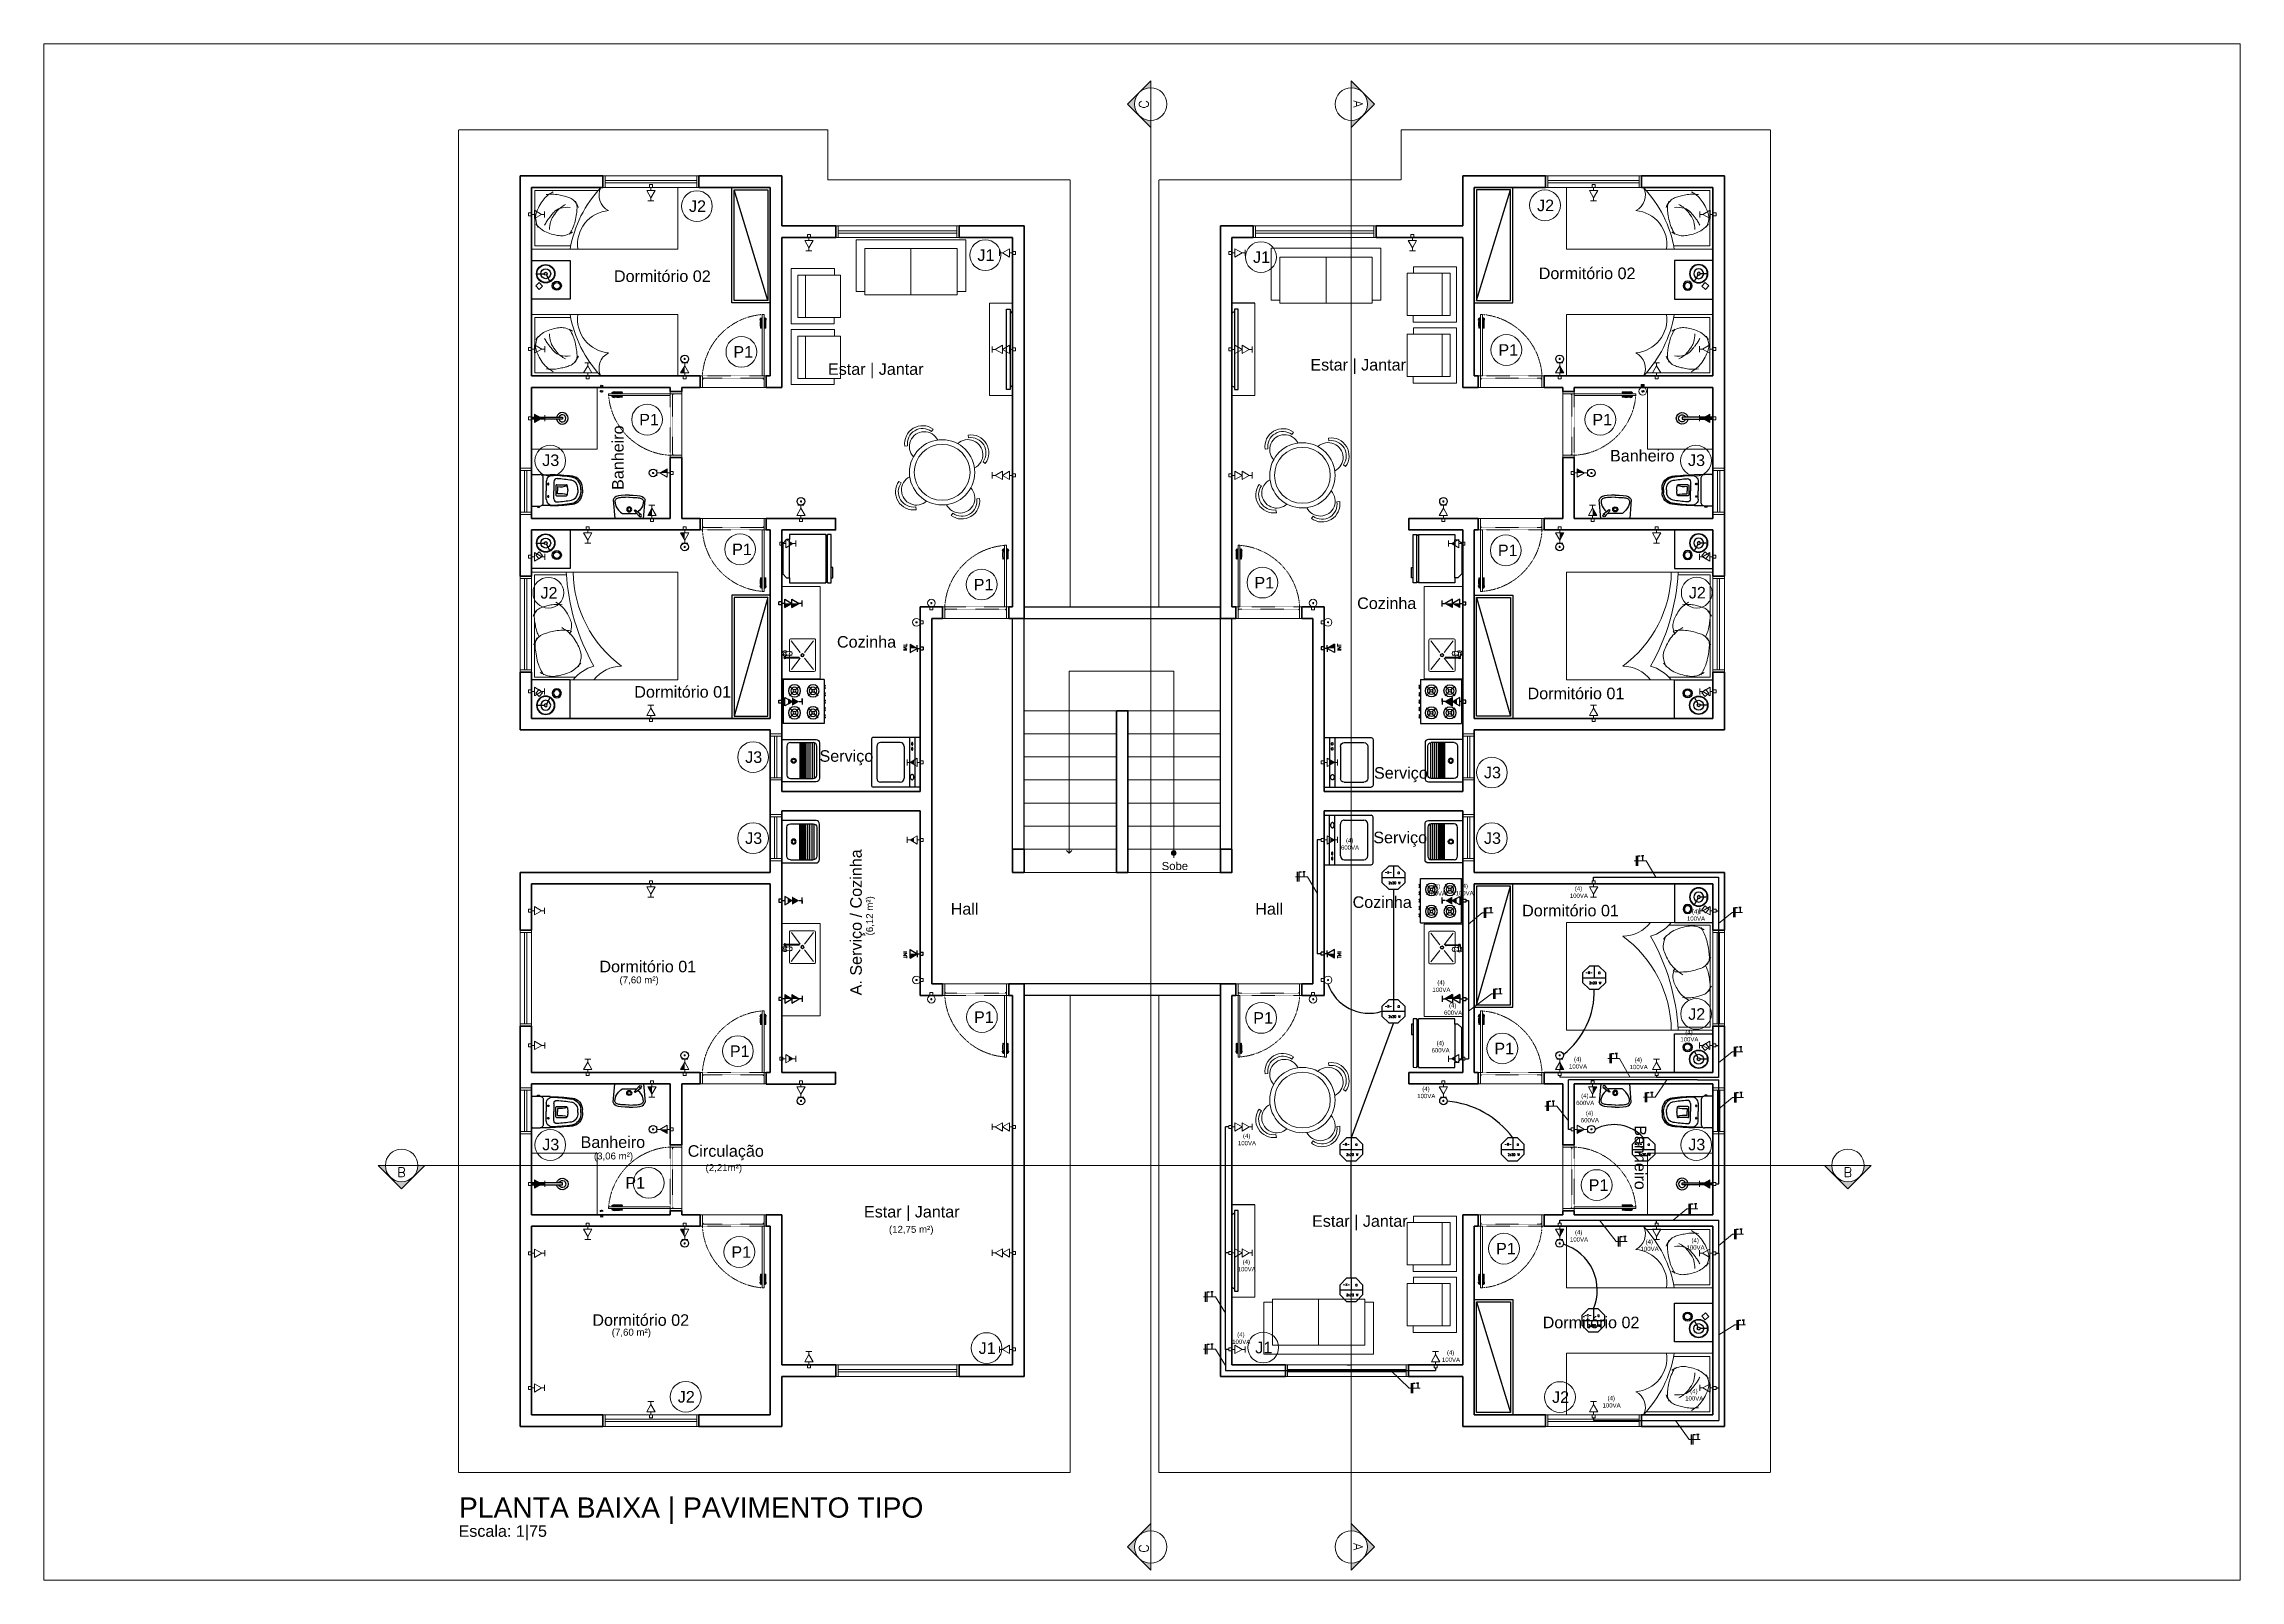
# Paper-space layout 'A1 Planta Baixa' of a CAD drawing. Header units: inches, sheet in millimetres. Extents: x 8 to 831, y 8 to 584.
# The model-space entities are those that its viewports show. They can reach past a viewport. Long polylines and large blocks are cut down to what shows.
import ezdxf
from ezdxf.enums import TextEntityAlignment as Align

# ---------------------------------------------------------------- set-up
doc = ezdxf.new("R2010")
doc.units = ezdxf.units.IN
doc.header["$MEASUREMENT"] = 0
for name, pattern in [('CONTINU', [0]), ('DASH2', [0.75, 0.5, -0.25]), ('DASHED2', [0.375, 0.25, -0.125]), ('HIDDEN', [0.375, 0.25, -0.125]), ('HIDDEN2', [0.1875, 0.125, -0.0625])]:
    doc.linetypes.add(name, pattern=pattern)
for name, color, linetype in [('Electric', 10, 'Continuous'), ('ILUMINAÇÃO', 3, 'Continuous'), ('LAYOUT', 7, 'CONTINU'), ('LAYOUT_A. MOLHADAS', 7, 'Continuous'), ('PTF', 1, 'Continuous'), ('PTO', 1, 'Continuous'), ('TEP', 40, 'DASH2'), ('TEXTO', 250, 'Continuous')]:
    doc.layers.add(name, color=color, linetype=linetype)
for name, color, linetype, lineweight in [('Eletrodutos', 220, 'Continuous', 25), ('ESQUADRIA', 7, 'Continuous', 5), ('FNT', 30, 'Continuous', 25), ('HACHURA', 7, 'Continuous', 0), ('HASTES', 250, 'Continuous', 25), ('NOTAS', 180, 'Continuous', 25), ('PAREDE', 7, 'Continuous', 50), ('PISO', 7, 'Continuous', 5), ('PROJEÇÃO', 7, 'DASHED2', 0), ('SÍMBOLO', 7, 'Continuous', 5)]:
    doc.layers.add(name, color=color, linetype=linetype, lineweight=lineweight)
doc.styles.add('ARCAD2', font='romand.shx')
doc.styles.add('Cota', font='arial.ttf')
doc.styles.add('R_140_1-75', font='swissl.ttf', dxfattribs={"height": 0.263})
doc.styles.add('R_60_1-100', font='swissl.ttf', dxfattribs={"height": 0.15})
doc.styles.add('R_80_1-75', font='swissl.ttf', dxfattribs={"height": 0.15})
doc.styles.add('romans', font='romans.shx', dxfattribs={"width": 1.4})
doc.styles.get("Standard").update_dxf_attribs({"font": ''})
doc.styles.get('STANDARD').set_extended_font_data('txt.shx')

# ---------------------------------------------------------------- blocks, each defined once
blk = doc.blocks.new('PORTA80_PB')
at = {"layer": 'ESQUADRIA'}
for p, q in [((0.004, 0.896), (0, 0.876)), ((0.008, 0.876), (0, 0.876)), ((0.011, 0.896), (0.004, 0.896)), ((0.02, 0.906), (0.013, 0.906)), ((0.02, 0.906), (0.02, 0.776)), ((0.03, 0.896), (0.02, 0.896)), ((0.03, 0.876), (0.02, 0.876)), ((0.055, 0.896), (0.065, 0.896)), ((0.055, 0.876), (0.065, 0.876)), ((0.065, 0.906), (0.065, 0.776)), ((0.065, 0.906), (0.073, 0.906)), ((0.074, 0.896), (0.081, 0.896)), ((0.077, 0.876), (0.085, 0.876)), ((0.081, 0.896), (0.085, 0.876)), ((0.83, 0), (0.03, 0))]:
    blk.add_line(p, q, dxfattribs=at)
for points in [[(0.03, 0.15), (0.055, 0.15), (0.055, 0.95), (0.03, 0.95)], [(0, 0), (0.03, 0), (0.03, 0.15), (0, 0.15)], [(0.04, 0.11), (0.03, 0.11), (0.03, 0.12), (0.04, 0.12)], [(0.82, 0.12), (0.83, 0.12), (0.83, 0.11), (0.82, 0.11)], [(0.83, 0), (0.86, 0), (0.86, 0.15), (0.83, 0.15)]]:
    blk.add_lwpolyline(points, close=True, dxfattribs=at)
at = {"layer": 'ESQUADRIA', "linetype": 'HIDDEN2'}
blk.add_lwpolyline([(0.03, 0.12), (0.83, 0.12), (0.83, 0.15), (0.03, 0.15)], close=True, dxfattribs=at)
at = {"layer": 'ESQUADRIA'}
for centre, radius, start, end in [((0.433, 0.826), 0.428, 169.2602, 186.6551), ((-0.348, 0.826), 0.428, 353.3449, 10.7398), ((0.014, 0.777), 0.00614, 187.1872, 352.0859), ((0.071, 0.777), 0.00614, 187.9141, 352.8128)]:
    blk.add_arc(centre, radius, start, end, dxfattribs=at)
at = {"layer": 'ESQUADRIA', "linetype": 'HIDDEN', "ltscale": 0.4}
blk.add_arc((-0.015, 0.105), 0.847, 3.0716, 86.9284, dxfattribs=at)
blk = doc.blocks.new('A$C4C83112E')
at = {"layer": 'ESQUADRIA'}
for points in [[(0.03, 0), (0, 0), (0, 0.15), (0.03, 0.15)], [(0.03, 0), (1.57, 0), (1.57, 0.15), (0.03, 0.15)], [(1.57, 0.058), (0.03, 0.058), (0.03, 0.088), (1.57, 0.088)], [(1.6, 0), (1.57, 0), (1.57, 0.15), (1.6, 0.15)]]:
    blk.add_lwpolyline(points, close=True, dxfattribs=at)
blk = doc.blocks.new('A$C44EB09CF')
at = {"layer": 'ESQUADRIA'}
for points in [[(0, 0), (0.03, 0), (0.03, 0.15), (0, 0.15)], [(0.57, 0), (0.03, 0), (0.03, 0.15), (0.57, 0.15)], [(0.03, 0.058), (0.57, 0.058), (0.57, 0.088), (0.03, 0.088)], [(0.57, 0), (0.6, 0), (0.6, 0.15), (0.57, 0.15)]]:
    blk.add_lwpolyline(points, close=True, dxfattribs=at)
blk = doc.blocks.new('maquina_lavar')
at = {"layer": 'LAYOUT_A. MOLHADAS'}
for p, q in [((0, 0.297), (0, -0.297)), ((0.635, 0.323), (0.025, 0.323)), ((0.495, 0.323), (0.495, -0.323)), ((0.565, 0.323), (0.565, -0.323)), ((0.635, 0.323), (0.635, -0.323)), ((0.07, 0.207), (0.07, -0.208)), ((0.375, 0.257), (0.12, 0.257)), ((0.425, 0.207), (0.425, -0.208)), ((0.375, -0.258), (0.12, -0.258)), ((0.635, -0.323), (0.025, -0.323))]:
    blk.add_line(p, q, dxfattribs=at)
for points in [[(0.531, 0.258, 0.158104), (0.528, 0.256, 0.106506), (0.524, 0.253, 0.071806), (0.522, 0.247, 0.05817), (0.521, 0.241, 0.05817), (0.522, 0.234, 0.071806), (0.524, 0.229, 0.106506), (0.528, 0.225, 0.158104), (0.531, 0.224, 0.158104), (0.534, 0.225, 0.106506), (0.538, 0.229, 0.071806), (0.54, 0.234, 0.05817), (0.541, 0.241, 0.05817), (0.54, 0.247, 0.071806), (0.538, 0.253, 0.106506), (0.534, 0.256, 0.158104)], [(0.531, 0.192, 0.158104), (0.528, 0.191, 0.106506), (0.524, 0.187, 0.071806), (0.522, 0.182, 0.05817), (0.521, 0.175, 0.05817), (0.522, 0.168, 0.071806), (0.524, 0.163, 0.106506), (0.528, 0.159, 0.158104), (0.531, 0.158, 0.158104), (0.534, 0.159, 0.106506), (0.538, 0.163, 0.071806), (0.54, 0.168, 0.05817), (0.541, 0.175, 0.05817), (0.54, 0.182, 0.071806), (0.538, 0.187, 0.106506), (0.534, 0.191, 0.158104)], [(0.529, -0.159, 0.132138), (0.52, -0.161, 0.106661), (0.512, -0.169, 0.083339), (0.506, -0.179, 0.072039), (0.504, -0.193, 0.072039), (0.506, -0.206, 0.083339), (0.512, -0.217, 0.106661), (0.52, -0.224, 0.132138), (0.529, -0.227, 0.132138), (0.538, -0.224, 0.106661), (0.546, -0.217, 0.083339), (0.551, -0.206, 0.072039), (0.553, -0.193, 0.072039), (0.551, -0.179, 0.083339), (0.546, -0.169, 0.106661), (0.538, -0.161, 0.132138)]]:
    blk.add_lwpolyline(points, format="xyb", close=True, dxfattribs=at)
for centre, radius, start, end in [((0.025, 0.297), 0.025, 90, 180), ((0.12, 0.207), 0.05, 90, 180), ((0.375, 0.207), 0.05, 0, 90), ((0.12, -0.208), 0.05, 180, 270), ((0.375, -0.208), 0.05, 270, 0), ((0.025, -0.297), 0.025, 180, 270)]:
    blk.add_arc(centre, radius, start, end, dxfattribs=at)
blk = doc.blocks.new('A$C12630BB8')
for p, q in [((0.041, 0.112), (0.041, 0.41)), ((0.464, 0.455), (0.086, 0.455)), ((0.509, 0.112), (0.509, 0.41)), ((0.086, 0.067), (0.464, 0.067))]:
    blk.add_line(p, q)
blk.add_lwpolyline([(0, 0), (0, 0.446, -0.414214), (0.045, 0.49), (0.505, 0.49, -0.414214), (0.55, 0.446), (0.55, 0)], format="xyb", close=True)
for points in [[(0.041, 0.394), (0.509, 0.394)], [(0.041, 0.367), (0.509, 0.367)], [(0.041, 0.341), (0.509, 0.341)], [(0.041, 0.315), (0.509, 0.315)], [(0.041, 0.301), (0.509, 0.301)], [(0.041, 0.288), (0.509, 0.288)], [(0.042, 0.42), (0.508, 0.42)], [(0.041, 0.275), (0.509, 0.275)], [(0.041, 0.262), (0.509, 0.262)], [(0.041, 0.248), (0.509, 0.248)], [(0.041, 0.235), (0.509, 0.235)]]:
    blk.add_lwpolyline(points)
for radius in [0.0325, 0.0226]:
    blk.add_circle((0.277, 0.155), radius)
for centre, start, end in [((0.086, 0.41), 90, 180), ((0.464, 0.41), 0, 90), ((0.086, 0.112), 180, 270), ((0.464, 0.112), 270, 0)]:
    blk.add_arc(centre, 0.0446, start, end)
blk = doc.blocks.new('A$C7E1C57F4')
at = {"layer": 'LAYOUT_A. MOLHADAS'}
for p, q in [((0.117, 0.652), (0.067, 0.602)), ((0.067, 0.602), (0.067, 0.562)), ((0.512, 0.652), (0.117, 0.652)), ((0.562, 0.602), (0.512, 0.652)), ((0.562, 0.562), (0.562, 0.602)), ((0.067, 0.562), (0, 0.562)), ((0, 0.562), (0, 0.09)), ((0.067, 0.562), (0.562, 0.562)), ((0.63, 0.562), (0.562, 0.562)), ((0.63, 0.09), (0.63, 0.562)), ((0, 0.09), (0.01, 0.09)), ((0.01, 0.07), (0, 0.07)), ((0, 0.07), (0, 0.022)), ((0, 0.022), (0.067, 0.022)), ((0.62, 0.09), (0.01, 0.09)), ((0.01, 0.09), (0.01, 0.07)), ((0.01, 0.07), (0.62, 0.07)), ((0.067, 0.022), (0.202, 0.022)), ((0.067, 0.022), (0.067, 0)), ((0.202, 0), (0.202, 0.022)), ((0.202, 0.022), (0.63, 0.022)), ((0.62, 0.07), (0.62, 0.09)), ((0.62, 0.09), (0.63, 0.09)), ((0.63, 0.07), (0.62, 0.07)), ((0.63, 0.022), (0.63, 0.07)), ((0.067, 0), (0.202, 0))]:
    blk.add_line(p, q, dxfattribs=at)
blk = doc.blocks.new('A$C4DAD441B')
at = {"layer": 'LAYOUT_A. MOLHADAS', "lineweight": 0}
for p, q in [((0, 0.408), (0, 0.017)), ((0.323, 0.425), (0.017, 0.425)), ((0.142, 0.249), (0.025, 0.4)), ((0.314, 0.4), (0.198, 0.249)), ((0.34, 0.249), (0.34, 0.408)), ((0.017, 0), (0.323, 0)), ((0.142, 0.176), (0.026, 0.026)), ((0.315, 0.026), (0.198, 0.176)), ((0.22, 0.249), (0.226, 0.249)), ((0.22, 0.239), (0.226, 0.239)), ((0.226, 0.249), (0.384, 0.249)), ((0.384, 0.239), (0.226, 0.239)), ((0.32, 0.214), (0.369, 0.21)), ((0.369, 0.169), (0.32, 0.164)), ((0.34, 0.213), (0.34, 0.239)), ((0.34, 0.017), (0.34, 0.166)), ((0.375, 0.209), (0.369, 0.21)), ((0.375, 0.169), (0.369, 0.169)), ((0.375, 0.209), (0.379, 0.208)), ((0.379, 0.171), (0.375, 0.169)), ((0.379, 0.208), (0.382, 0.203)), ((0.382, 0.175), (0.379, 0.171)), ((0.389, 0.173), (0.38, 0.173)), ((0.382, 0.203), (0.384, 0.197)), ((0.384, 0.181), (0.382, 0.175)), ((0.397, 0.249), (0.384, 0.249)), ((0.397, 0.239), (0.384, 0.239)), ((0.384, 0.197), (0.385, 0.189)), ((0.385, 0.189), (0.384, 0.181)), ((0.388, 0.223), (0.388, 0.233)), ((0.388, 0.216), (0.388, 0.223)), ((0.408, 0.235), (0.408, 0.223)), ((0.408, 0.223), (0.408, 0.205))]:
    blk.add_line(p, q, dxfattribs=at)
for radius in [0.0226, 0.0138]:
    blk.add_circle((0.17, 0.213), radius, dxfattribs=at)
for centre, radius, start, end in [((0.017, 0.408), 0.017, 90.0067, 180.0067), ((0.323, 0.408), 0.017, 0.0067, 90.0067), ((0.017, 0.017), 0.017, 180.0067, 270.0067), ((0.22, 0.244), 0.00738, 42.6626, 317.3508), ((0.22, 0.244), 0.005, 90.0003, 270.0132), ((0.342, 0.189), 0.039, 155.088, 204.9254), ((0.32, 0.199), 0.015, 89.8495, 153.0039), ((0.32, 0.18), 0.0153, 205.4951, 268.5266), ((0.32, 0.198), 0.0164, 29.8647, 88.6279), ((0.319, 0.181), 0.0173, 283.1322, 329.3413), ((0.323, 0.017), 0.017, 270.0067, 0.0067), ((0.303, 0.19), 0.035, 331.0895, 27.8828), ((0.397, 0.189), 0.0349, 105.5441, 144.0055), ((0.397, 0.189), 0.0349, 216.1772, 72.2635), ((0.378, 0.216), 0.01, 282.8352, 0.0067), ((0.397, 0.244), 0.0145, 317.2061, 159.8457), ((0.397, 0.244), 0.0145, 200.1677, 229.8474), ((0.397, 0.244), 0.0145, 229.8474, 317.2061), ((0.397, 0.189), 0.0189, 242.7435, 55.7443), ((0.397, 0.244), 0.005, 270.0105, 90.003)]:
    blk.add_arc(centre, radius, start, end, dxfattribs=at)
blk = doc.blocks.new('A$C4ABB454C')
at = {"layer": 'LAYOUT_A. MOLHADAS', "lineweight": 0}
blk.add_lwpolyline([(0.55, 1.2), (0.05, 1.2), (0.05, 0), (0.55, 0)], close=True, dxfattribs=at)
at = {"layer": 'PISO', "color": 1}
blk.add_blockref('A$C4DAD441B', (0.111, 0.682), dxfattribs=at)
blk = doc.blocks.new('A$C73877B83')
at = {"layer": 'LAYOUT'}
for p, q in [((0.171, 0.063), (0.171, 0.165)), ((0.275, 0.243), (0.187, 0.192))]:
    blk.add_line(p, q, dxfattribs=at)
for points in [[(0.5, 0), (0, 0), (0, 0.5), (0.5, 0.5)], [(0.286, 0.1), (0.33, 0.053), (0.375, 0.096), (0.331, 0.143)]]:
    blk.add_lwpolyline(points, close=True, dxfattribs=at)
for centre, radius in [((0.171, 0.183), 0.12), ((0.171, 0.183), 0.114), ((0.327, 0.327), 0.059), ((0.327, 0.327), 0.043), ((0.171, 0.183), 0.0646), ((0.171, 0.183), 0.0184)]:
    blk.add_circle(centre, radius, dxfattribs=at)
blk = doc.blocks.new('A$C39A72CA2')
at = {"layer": 'ESQUADRIA'}
for points in [[(0, 0), (0.03, 0), (0.03, 0.15), (0, 0.15)], [(1.22, 0), (0.03, 0), (0.03, 0.15), (1.22, 0.15)], [(0.03, 0.058), (1.22, 0.058), (1.22, 0.088), (0.03, 0.088)], [(1.22, 0), (1.25, 0), (1.25, 0.15), (1.22, 0.15)]]:
    blk.add_lwpolyline(points, close=True, dxfattribs=at)
blk = doc.blocks.new('A$C786F5E89')
at = {"layer": 'LAYOUT', "lineweight": 20}
for p, q in [((0.04, 1.86), (0.04, 1.032)), ((0.76, 1.86), (0.04, 1.86)), ((0.76, 1.393), (0.76, 1.86))]:
    blk.add_line(p, q, dxfattribs=at)
blk.add_lwpolyline([(0.8, 1.9), (0, 1.9), (0, 0), (0.8, 0)], close=True, dxfattribs=at)
for points in [[(0.056, 1.621, -0.050543), (0.118, 1.708, -0.064376), (0.181, 1.763, -0.03352), (0.264, 1.811, -0.039598), (0.339, 1.841, -0.109626), (0.414, 1.847, -0.0754), (0.518, 1.817)], [(0.261, 1.401, -0.103492), (0.27, 1.53, -0.14369), (0.32, 1.609, -0.007817), (0.364, 1.647, -0.010698), (0.398, 1.674, -0.020146), (0.437, 1.701, -0.015912), (0.489, 1.732)], [(0.473, 1.846, -0.057152), (0.551, 1.763, -0.075208), (0.591, 1.687, -0.030275), (0.617, 1.599, -0.036967), (0.628, 1.524, -0.089016), (0.621, 1.457, -0.061822), (0.582, 1.369)], [(0.092, 1.712, 0.034352), (0.089, 1.61, 0.04249), (0.1, 1.528, 0.015911), (0.117, 1.457, 0.020937), (0.135, 1.403, 0.121269), (0.173, 1.348, 0.080025), (0.259, 1.293)], [(0.222, 1.46, -0.040593), (0.263, 1.524, -0.055645), (0.3, 1.564, -0.015363), (0.335, 1.591, -0.01263), (0.378, 1.622, -0.082628), (0.447, 1.653, -0.061291), (0.547, 1.668)], [(0.609, 1.408, -0.033461), (0.514, 1.359, -0.04596), (0.44, 1.335, -0.01901), (0.342, 1.317, -0.025886), (0.269, 1.31, -0.088683), (0.213, 1.317, -0.020726), (0.178, 1.33)]]:
    blk.add_lwpolyline(points, format="xyb", dxfattribs=at)
for centre, radius, start, end in [((1.063, -0.127), 1.549, 99.7881, 133.342), ((0.741, 0.862), 0.442, 82.301, 175.0186), ((0.1, 0.8), 0.224, 26.5651, 116.5651)]:
    blk.add_arc(centre, radius, start, end, dxfattribs=at)
blk = doc.blocks.new('A$C161E2D06')
at = {"layer": 'LAYOUT'}
blk.add_line((0.03, 1.47), (0.47, 0.03), dxfattribs=at)
for points in [[(0, 1.5), (0.5, 1.5), (0.5, 0), (0, 0)], [(0.03, 1.47), (0.47, 1.47), (0.47, 0.03), (0.03, 0.03)]]:
    blk.add_lwpolyline(points, close=True, dxfattribs=at)
blk = doc.blocks.new('A$C732F4725')
at = {"layer": 'LAYOUT'}
blk.add_line((0.03, 1.57), (0.47, 0.03), dxfattribs=at)
for points in [[(0, 1.6), (0.5, 1.6), (0.5, 0), (0, 0)], [(0.03, 1.57), (0.47, 1.57), (0.47, 0.03), (0.03, 0.03)]]:
    blk.add_lwpolyline(points, close=True, dxfattribs=at)
blk = doc.blocks.new('camacasal1')
at = {"layer": 'LAYOUT', "lineweight": 20}
for p, q in [((0.1, 0), (0.1, 1.4)), ((0.1, 1.4), (2, 1.4)), ((1.548, 1.364), (1.964, 1.364)), ((1.964, 1.364), (1.964, 0.849)), ((2, 1.4), (2, 0)), ((1.964, 0.792), (1.964, 0.036)), ((2, 0), (0.1, 0)), ((1.964, 0.036), (1.429, 0.036))]:
    blk.add_line(p, q, dxfattribs=at)
for points in [[(1.685, 1.01, 0.050543), (1.608, 0.954, 0.064376), (1.558, 0.898, 0.03352), (1.515, 0.823, 0.039598), (1.487, 0.755, 0.109626), (1.482, 0.688, 0.0754), (1.509, 0.594)], [(1.604, 0.978, -0.034352), (1.695, 0.98, -0.04249), (1.769, 0.971, -0.015911), (1.833, 0.955, -0.020937), (1.881, 0.939, -0.121269), (1.931, 0.905, -0.080025), (1.981, 0.828)], [(1.904, 0.561, 0.014129), (1.921, 0.598, 0.04596), (1.943, 0.664, 0.01901), (1.959, 0.753, 0.025886), (1.966, 0.819, 0.088683), (1.959, 0.869, 0.020726), (1.948, 0.9)], [(1.609, 0.681, 0.050543), (1.513, 0.613, 0.064376), (1.452, 0.543, 0.03352), (1.398, 0.451, 0.039598), (1.365, 0.368, 0.109626), (1.358, 0.285, 0.0754), (1.392, 0.169)], [(1.483, 0.634, 0.020037), (1.507, 0.608, 0.075208)], [(1.508, 0.642, -0.034352), (1.621, 0.645, -0.04249), (1.713, 0.634, -0.015911), (1.792, 0.614, -0.020937), (1.851, 0.595, -0.121269), (1.913, 0.552, -0.080025), (1.973, 0.457)], [(1.845, 0.068, 0.033461), (1.9, 0.174, 0.04596), (1.927, 0.256, 0.01901), (1.947, 0.365, 0.025886), (1.955, 0.446, 0.088683), (1.947, 0.508, 0.020726), (1.933, 0.546)], [(1.36, 0.218, 0.057152), (1.451, 0.132, 0.075208), (1.536, 0.087, 0.030275), (1.634, 0.059, 0.036967), (1.717, 0.047, 0.089016), (1.791, 0.055, 0.061822), (1.889, 0.098)]]:
    blk.add_lwpolyline(points, format="xyb", dxfattribs=at)
for centre, radius, start, end in [((-0.081, 1.423), 1.542, 306.2433, 359.1337), ((-1.191, 1.546), 2.745, 330.1604, 356.9589), ((0.83, -0.27), 0.45, 36.8699, 90), ((1.055, -0.315), 0.513, 37.875, 74.7449)]:
    blk.add_arc(centre, radius, start, end, dxfattribs=at)
blk = doc.blocks.new('JANELA 0.50')
at = {"layer": 'ESQUADRIA'}
for points in [[(0, 0), (0.03, 0), (0.03, 0.15), (0, 0.15)], [(0.57, 0), (0.03, 0), (0.03, 0.15), (0.57, 0.15)], [(0.03, 0.058), (0.57, 0.058), (0.57, 0.088), (0.03, 0.088)], [(0.57, 0), (0.6, 0), (0.6, 0.15), (0.57, 0.15)]]:
    blk.add_lwpolyline(points, close=True, dxfattribs=at)
blk = doc.blocks.new('A$C249D7A9F')
at = {"layer": 'LAYOUT_A. MOLHADAS'}
for p, q in [((0, 0.019), (0, 0.551)), ((0, 0.551), (0.573, 0.551)), ((0.134, 0.416), (0.084, 0.466)), ((0.134, 0.39), (0.084, 0.339)), ((0.211, 0.466), (0.16, 0.416)), ((0.211, 0.339), (0.16, 0.39)), ((0.419, 0.416), (0.368, 0.466)), ((0.419, 0.389), (0.368, 0.339)), ((0.496, 0.466), (0.445, 0.415)), ((0.496, 0.339), (0.445, 0.39)), ((0.573, 0.019), (0.573, 0.551)), ((0, 0.019), (0.573, 0.019)), ((0.068, 0.015), (0.068, 0.017)), ((0.068, 0.017), (0.121, 0.017)), ((0.068, 0.015), (0.121, 0.015)), ((0.085, 0.017), (0.085, 0.019)), ((0.134, 0.174), (0.086, 0.222)), ((0.135, 0.148), (0.086, 0.098)), ((0.105, 0.017), (0.105, 0.019)), ((0.121, 0.015), (0.121, 0.017)), ((0.213, 0.095), (0.16, 0.148)), ((0.213, 0.225), (0.161, 0.173)), ((0.165, 0.017), (0.218, 0.017)), ((0.165, 0.015), (0.165, 0.017)), ((0.165, 0.015), (0.218, 0.015)), ((0.181, 0.017), (0.181, 0.019)), ((0.201, 0.017), (0.201, 0.019)), ((0.218, 0.015), (0.218, 0.017)), ((0.261, 0.017), (0.314, 0.017)), ((0.261, 0.015), (0.261, 0.017)), ((0.261, 0.015), (0.314, 0.015)), ((0.278, 0.017), (0.278, 0.019)), ((0.298, 0.017), (0.298, 0.019)), ((0.314, 0.015), (0.314, 0.017)), ((0.357, 0.015), (0.357, 0.017)), ((0.357, 0.017), (0.41, 0.017)), ((0.357, 0.015), (0.41, 0.015)), ((0.419, 0.174), (0.368, 0.225)), ((0.419, 0.148), (0.368, 0.097)), ((0.374, 0.017), (0.374, 0.019)), ((0.394, 0.017), (0.394, 0.019)), ((0.41, 0.015), (0.41, 0.017)), ((0.496, 0.225), (0.445, 0.174)), ((0.496, 0.097), (0.445, 0.148)), ((0.452, 0.015), (0.452, 0.017)), ((0.452, 0.017), (0.504, 0.017)), ((0.452, 0.015), (0.504, 0.015)), ((0.468, 0.017), (0.468, 0.019)), ((0.488, 0.017), (0.488, 0.019)), ((0.504, 0.015), (0.504, 0.017))]:
    blk.add_line(p, q, dxfattribs=at)
for centre, radius in [((0.147, 0.403), 0.0783), ((0.147, 0.403), 0.0483), ((0.147, 0.403), 0.0183), ((0.432, 0.403), 0.0783), ((0.432, 0.403), 0.0483), ((0.432, 0.403), 0.0183), ((0.147, 0.162), 0.0783), ((0.147, 0.162), 0.0483), ((0.147, 0.162), 0.0183), ((0.432, 0.162), 0.0783), ((0.432, 0.162), 0.0483), ((0.432, 0.162), 0.0183)]:
    blk.add_circle(centre, radius, dxfattribs=at)
for centre, radius, start, end in [((0.095, 0.015), 0.0214, 179.7773, 222.1915), ((0.094, -0.009), 0.0182, 30.0718, 146.8642), ((0.095, 0.015), 0.0214, 314.7446, 0.2227), ((0.191, 0.015), 0.0214, 179.7773, 222.1915), ((0.191, -0.009), 0.0182, 30.0718, 146.8642), ((0.191, 0.015), 0.0214, 314.7446, 0.2227), ((0.288, 0.015), 0.0214, 179.7773, 222.1915), ((0.287, -0.009), 0.0182, 30.0718, 146.8642), ((0.288, 0.015), 0.0214, 314.7446, 0.2227), ((0.384, 0.015), 0.0214, 179.7773, 222.1915), ((0.383, -0.009), 0.0182, 30.0718, 146.8642), ((0.384, 0.015), 0.0214, 314.7446, 0.2227), ((0.478, 0.015), 0.0214, 179.7773, 222.1915), ((0.477, -0.009), 0.0182, 30.0718, 146.8642), ((0.478, 0.015), 0.0214, 314.7446, 0.2227)]:
    blk.add_arc(centre, radius, start, end, dxfattribs=at)
blk = doc.blocks.new('01lavl91')
at = {"layer": 'LAYOUT_A. MOLHADAS', "linetype": 'Continuous'}
for p, q in [((-0.085, -0.069), (0.086, -0.069)), ((0.125, -0.036), (0.064, -0.107)), ((0.064, -0.107), (0.075, -0.114)), ((0.075, -0.114), (0.15, -0.057))]:
    blk.add_line(p, q, dxfattribs=at)
for points in [[(-0.2, -0.239), (-0.18, -0.009), (0.18, -0.009), (0.2, -0.239)], [(0, -0.299), (-0.048, -0.298), (-0.099, -0.294), (-0.134, -0.29), (-0.161, -0.282), (-0.179, -0.271), (-0.191, -0.256), (-0.2, -0.239)], [(-0.177, -0.228), (-0.176, -0.201), (-0.165, -0.161), (-0.153, -0.141), (-0.132, -0.112), (-0.119, -0.099), (-0.106, -0.086), (-0.093, -0.074), (-0.085, -0.069)], [(0.002, -0.274), (-0.046, -0.272), (-0.098, -0.269), (-0.114, -0.267), (-0.129, -0.265), (-0.138, -0.263), (-0.151, -0.259), (-0.159, -0.255), (-0.163, -0.252), (-0.165, -0.25), (-0.17, -0.242), (-0.174, -0.237), (-0.177, -0.228)], [(-0.002, -0.274), (0.047, -0.272), (0.098, -0.269), (0.115, -0.267), (0.13, -0.265), (0.139, -0.263), (0.152, -0.259), (0.159, -0.255), (0.164, -0.252), (0.165, -0.25), (0.171, -0.242), (0.174, -0.237), (0.178, -0.228)], [(0, -0.299), (0.048, -0.298), (0.1, -0.294), (0.135, -0.29), (0.162, -0.282), (0.18, -0.271), (0.192, -0.256), (0.2, -0.239)], [(0.094, -0.074), (0.086, -0.069)], [(0.178, -0.228), (0.176, -0.201), (0.166, -0.161), (0.153, -0.141), (0.132, -0.112), (0.119, -0.099), (0.109, -0.088)]]:
    blk.add_lwpolyline(points, dxfattribs=at)
for centre, radius in [((0.001, -0.122), 0.0316), ((0.001, -0.122), 0.02), ((0.14, -0.044), 0.0164)]:
    blk.add_circle(centre, radius, dxfattribs=at)
blk = doc.blocks.new('chuve')
at = {"layer": 'LAYOUT_A. MOLHADAS', "ltscale": 0.05}
for p, q in [((0, 0.026), (0.399, 0.026)), ((0.399, 0), (0, 0)), ((0.399, 0.026), (0.399, 0))]:
    blk.add_line(p, q, dxfattribs=at)
for radius, start, end in [(0.076, 189.9358, 170.0642), (0.0459, 196.6015, 163.3985)]:
    blk.add_arc((0.399, 0.013), radius, start, end, dxfattribs=at)
blk = doc.blocks.new('VASOSAN2')
at = {"layer": 'LAYOUT_A. MOLHADAS'}
for p, q in [((-0.213, 0), (0.173, 0)), ((-0.013, 0), (0.013, 0)), ((-0.239, -0.08), (-0.239, -0.099)), ((-0.234, -0.104), (-0.234, -0.075)), ((-0.225, -0.075), (-0.234, -0.075)), ((-0.225, -0.104), (-0.234, -0.104)), ((-0.225, -0.012), (-0.225, -0.075)), ((-0.225, -0.075), (-0.225, -0.104)), ((-0.225, -0.104), (-0.225, -0.11)), ((-0.22, -0.239), (-0.22, -0.129)), ((-0.185, -0.15), (0.145, -0.15)), ((-0.134, -0.19), (-0.028, -0.19)), ((-0.013, -0.19), (-0.028, -0.19)), ((0.093, -0.19), (-0.013, -0.19)), ((0.18, -0.129), (0.18, -0.239)), ((0.185, -0.012), (0.185, -0.11)), ((-0.131, -0.29), (-0.028, -0.29)), ((-0.091, -0.323), (-0.091, -0.452)), ((0.043, -0.313), (-0.084, -0.313)), ((-0.067, -0.335), (-0.028, -0.335)), ((-0.013, -0.29), (-0.028, -0.29)), ((-0.013, -0.335), (-0.028, -0.335)), ((-0.013, -0.469), (-0.028, -0.469)), ((0.091, -0.29), (-0.013, -0.29)), ((0.027, -0.335), (-0.013, -0.335)), ((0.051, -0.323), (0.051, -0.452)), ((-0.028, -0.6), (-0.053, -0.6)), ((-0.028, -0.64), (-0.053, -0.64)), ((-0.028, -0.66), (-0.053, -0.66)), ((-0.013, -0.6), (-0.028, -0.6)), ((-0.013, -0.64), (-0.028, -0.64)), ((-0.013, -0.66), (-0.028, -0.66)), ((-0.013, -0.6), (0.013, -0.6)), ((-0.013, -0.64), (0.013, -0.64)), ((-0.013, -0.66), (0.013, -0.66))]:
    blk.add_line(p, q, dxfattribs=at)
for centre, radius, start, end in [((-0.213, -0.012), 0.012, 90, 180), ((0.173, -0.012), 0.012, 0, 90), ((-0.234, -0.08), 0.005, 90, 180), ((-0.234, -0.099), 0.005, 180, 270), ((-0.185, -0.11), 0.04, 180, 208.955), ((-0.185, -0.11), 0.04, 208.955, 270), ((2.049, -0.239), 2.269, 180, 187.3437), ((-0.134, -0.27), 0.08, 90, 181.8557), ((1.802, -0.207), 2.016, 181.8557, 189.0498), ((-0.103, -0.217), 0.00838, 127.3654, 151.5225), ((-0.105, -0.216), 0.00607, 151.5225, 180), ((-0.105, -0.216), 0.00607, 180, 208.4775), ((-0.103, -0.215), 0.00838, 208.4775, 232.6346), ((-0.102, -0.218), 0.0106, 107.5518, 127.3654), ((-0.102, -0.213), 0.0106, 232.6346, 252.4482), ((-0.101, -0.221), 0.0134, 90, 107.5518), ((-0.101, -0.21), 0.0134, 252.4482, 270), ((-0.101, -0.221), 0.0134, 72.4482, 90), ((-0.101, -0.21), 0.0134, 270, 287.5518), ((-0.1, -0.218), 0.0106, 52.6346, 72.4482), ((-0.1, -0.213), 0.0106, 287.5518, 307.3654), ((-0.099, -0.217), 0.00838, 28.4775, 52.6346), ((-0.099, -0.215), 0.00838, 307.3654, 331.5225), ((-0.097, -0.216), 0.00607, 360, 28.4775), ((-0.097, -0.216), 0.00607, 331.5225, 0), ((0.059, -0.217), 0.00838, 127.3654, 151.5225), ((0.057, -0.216), 0.00607, 151.5225, 180), ((0.057, -0.216), 0.00607, 180, 208.4775), ((0.059, -0.215), 0.00838, 208.4775, 232.6346), ((0.06, -0.218), 0.0106, 107.5518, 127.3654), ((0.06, -0.213), 0.0106, 232.6346, 252.4482), ((0.061, -0.221), 0.0134, 90, 107.5518), ((0.061, -0.21), 0.0134, 252.4482, 270), ((0.061, -0.221), 0.0134, 72.4482, 90), ((0.061, -0.21), 0.0134, 270, 287.5518), ((0.062, -0.218), 0.0106, 52.6346, 72.4482), ((0.062, -0.213), 0.0106, 287.5518, 307.3654), ((0.063, -0.217), 0.00838, 28.4775, 52.6346), ((0.063, -0.215), 0.00838, 307.3654, 331.5225), ((0.065, -0.216), 0.00607, 360, 28.4775), ((0.065, -0.216), 0.00607, 331.5225, 0), ((0.093, -0.27), 0.08, 358.1443, 90), ((0.145, -0.11), 0.04, 270, 331.045), ((-1.842, -0.207), 2.016, 350.9502, 358.1443), ((-2.089, -0.239), 2.269, 352.6563, 0), ((0.145, -0.11), 0.04, 331.045, 0), ((-0.053, -0.51), 0.15, 187.3437, 270), ((-0.047, -0.494), 0.146, 191.9873, 267.6502), ((-0.131, -0.33), 0.04, 90, 183.6333), ((1.802, -0.207), 1.976, 183.6333, 189.0498), ((-0.047, -0.494), 0.106, 191.9873, 267.6502), ((-0.081, -0.323), 0.01, 105.8312, 180), ((-0.081, -0.452), 0.01, 180, 251.4779), ((-0.036, -0.319), 0.15, 251.4779, 273.3381), ((-0.377, -0.37), 0.312, 342.6846, 6.4627), ((-0.004, -0.319), 0.15, 266.6619, 288.5221), ((0.007, -0.494), 0.106, 272.3498, 348.0127), ((0.007, -0.494), 0.146, 272.3498, 348.0127), ((0.013, -0.51), 0.15, 270, 352.6563), ((0.337, -0.37), 0.312, 173.5373, 197.3154), ((0.041, -0.323), 0.01, 0, 74.1688), ((0.041, -0.452), 0.01, 288.5221, 0), ((0.091, -0.33), 0.04, 356.3667, 90), ((-1.842, -0.207), 1.976, 350.9502, 356.3667)]:
    blk.add_arc(centre, radius, start, end, dxfattribs=at)
blk = doc.blocks.new('A$C71760755')
at = {"layer": 'LAYOUT', "lineweight": 20}
for p, q in [((0, 0.05), (0, 0.88)), ((0, 0.88), (1.76, 0.88)), ((0.14, 0), (0.14, 0.74)), ((0.14, 0.74), (1.62, 0.74)), ((0.88, 0.74), (0.88, 0)), ((1.62, 0.74), (1.62, 0)), ((1.76, 0.88), (1.76, 0.05)), ((0.14, 0.05), (0, 0.05)), ((1.62, 0.05), (1.76, 0.05)), ((0.14, 0), (1.62, 0))]:
    blk.add_line(p, q, dxfattribs=at)
blk = doc.blocks.new('A$C62A36329')
at = {"layer": 'LAYOUT', "lineweight": 20}
for p, q in [((0, 0.802), (0, 0.102)), ((0.899, 0.802), (0, 0.802)), ((0.899, 0.096), (0.899, 0.802)), ((0.1, 0.102), (0.1, 0.695)), ((0.1, 0.695), (0.789, 0.695)), ((0.1, 0.569), (0.789, 0.569)), ((0.789, 0.695), (0.789, 0.096)), ((0, 0.102), (0.1, 0.102)), ((0.1, 0), (0.1, 0.102)), ((0.789, 0), (0.1, 0)), ((0.789, 0.096), (0.789, 0)), ((0.789, 0.096), (0.899, 0.096))]:
    blk.add_line(p, q, dxfattribs=at)
blk = doc.blocks.new('A$C7D722421')
at = {"layer": 'LAYOUT', "lineweight": 20}
for points in [[(0.898, 1.214), (0.865, 1.199, 0.666667), (0.502, 1.192), (0.468, 1.205, -0.666667)], [(0.138, 0.865), (0.123, 0.898, 0.666667), (0.131, 0.468), (0.145, 0.502, -0.666667)], [(1.199, 0.472), (1.214, 0.439, 0.666667), (1.205, 0.869), (1.192, 0.835, -0.666667)], [(0.472, 0.138), (0.439, 0.123, 0.666667), (0.869, 0.131), (0.835, 0.145, -0.666667)]]:
    blk.add_lwpolyline(points, format="xyb", close=True, dxfattribs=at)
for radius in [0.424, 0.363]:
    blk.add_circle((0.668, 0.668), radius, dxfattribs=at)
for centre, start, end in [((0.686, 1.075), 349.0254, 186.09), ((0.262, 0.686), 79.0254, 276.09), ((1.075, 0.651), 259.0254, 96.09), ((0.651, 0.262), 169.0254, 6.09)]:
    blk.add_arc(centre, 0.194, start, end, dxfattribs=at)
blk = doc.blocks.new('A$C706E4DCE')
at = {"layer": 'LAYOUT'}
for p, q in [((0, 0), (0, 0.05)), ((0, 0.05), (1.046, 0.05)), ((1.046, 0), (0, 0)), ((0.046, 0.073), (0.03, 0.05)), ((0.067, 0.082), (0.979, 0.082)), ((1, 0.073), (1.016, 0.05)), ((1.046, 0.05), (1.046, 0))]:
    blk.add_line(p, q, dxfattribs=at)
for centre, start, end in [((0.067, 0.052), 90, 135), ((0.979, 0.052), 45, 90)]:
    blk.add_arc(centre, 0.03, start, end, dxfattribs=at)
blk = doc.blocks.new('tta100')
for p, q in [((-0.139, 0.34), (0, 0.58)), ((-0.139, 0.1), (0, 0.34)), ((-0.139, 0.34), (0.139, 0.34)), ((-0.139, 0.1), (0.139, 0.1)), ((-0.1, 0.68), (0.1, 0.68)), ((-0.05, 0), (0.05, 0)), ((-0.05, 0), (-0.05, -0.1)), ((0, 0.68), (0, 0.58)), ((0.139, 0.34), (0, 0.58)), ((0.139, 0.1), (0, 0.34)), ((0, 0.1), (0, 0)), ((0.05, 0), (0.05, -0.1)), ((-0.05, -0.1), (0.05, -0.1))]:
    blk.add_line(p, q)
for points in [[(0, 0.34), (0, 0.58), (-0.139, 0.34)], [(0, 0.1), (0, 0.34), (-0.139, 0.1)]]:
    blk.add_solid(points)
blk = doc.blocks.new('ta220')
at = {"lineweight": 5}
for p, q in [((-0.139, 0.1), (0, 0.34)), ((-0.139, 0.1), (0.139, 0.1)), ((-0.1, 0.44), (0.1, 0.44)), ((0, 0.44), (0, 0.34)), ((0.139, 0.1), (0, 0.34)), ((0, 0.1), (0, 0)), ((-0.05, 0), (0.05, 0)), ((-0.05, 0), (-0.05, -0.1)), ((-0.05, -0.1), (0.05, -0.1)), ((0.05, 0), (0.05, -0.1))]:
    blk.add_line(p, q, dxfattribs=at)
blk.add_solid([(0.139, 0.1), (0, 0.34), (-0.139, 0.1)], dxfattribs=at)
blk = doc.blocks.new('TTA30')
at = {"lineweight": 5}
for p, q in [((-0.139, 0.34), (0, 0.58)), ((-0.139, 0.1), (0, 0.34)), ((-0.139, 0.34), (0.139, 0.34)), ((-0.139, 0.1), (0.139, 0.1)), ((-0.1, 0.68), (0.1, 0.68)), ((-0.05, 0), (-0.05, -0.1)), ((-0.05, 0), (0.05, 0)), ((0, 0.68), (0, 0.58)), ((0.139, 0.34), (0, 0.58)), ((0.139, 0.1), (0, 0.34)), ((0, 0.1), (0, 0)), ((0.05, 0), (0.05, -0.1)), ((-0.05, -0.1), (0.05, -0.1))]:
    blk.add_line(p, q, dxfattribs=at)
blk = doc.blocks.new('TA60')
at = {"lineweight": 5}
for p, q in [((-0.139, 0.1), (0, 0.34)), ((-0.139, 0.1), (0.139, 0.1)), ((-0.1, 0.44), (0.1, 0.44)), ((-0.069, 0.22), (0.069, 0.22)), ((-0.05, 0), (-0.05, -0.1)), ((-0.05, 0), (0.05, 0)), ((0, 0.44), (0, 0.34)), ((0.139, 0.1), (0, 0.34)), ((0, 0.1), (0, 0)), ((0.05, 0), (0.05, -0.1)), ((-0.05, -0.1), (0.05, -0.1))]:
    blk.add_line(p, q, dxfattribs=at)
blk.add_lwpolyline([(0, 0.22, 0.139, 0, 0), (0, 0.34, 0, 0, 0)], format="xyseb", dxfattribs=at)
blk = doc.blocks.new('ta30')
at = {"lineweight": 5}
for p, q in [((-0.139, 0.1), (0, 0.34)), ((-0.139, 0.1), (0.139, 0.1)), ((-0.1, 0.44), (0.1, 0.44)), ((-0.05, 0), (-0.05, -0.1)), ((-0.05, 0), (0.05, 0)), ((0, 0.44), (0, 0.34)), ((0.139, 0.1), (0, 0.34)), ((0, 0.1), (0, 0)), ((0.05, 0), (0.05, -0.1)), ((-0.05, -0.1), (0.05, -0.1))]:
    blk.add_line(p, q, dxfattribs=at)
blk = doc.blocks.new('TA100')
at = {"lineweight": 5}
for p, q in [((-0.139, 0.1), (0, 0.34)), ((-0.139, 0.1), (0, 0.1)), ((-0.1, 0.44), (0.1, 0.44)), ((-0.05, 0), (0.05, 0)), ((-0.05, 0), (-0.05, -0.1)), ((0, 0.44), (0, 0.34)), ((0.139, 0.1), (0, 0.34)), ((0, 0.1), (0, 0)), ((0, 0.1), (0.139, 0.1)), ((0.05, 0), (0.05, -0.1)), ((-0.05, -0.1), (0.05, -0.1))]:
    blk.add_line(p, q, dxfattribs=at)
blk.add_solid([(0, 0.1), (0, 0.34), (-0.139, 0.1)], dxfattribs=at)
blk = doc.blocks.new('INTERRUP SIMP 1 TC')
at = {"lineweight": 5}
for p, q in [((-5, 2.5), (-5, -2.5)), ((0, 2.5), (-5, 2.5)), ((0, 2.5), (0, -2.5)), ((0, -2.5), (-5, -2.5)), ((0, 0), (0, 0))]:
    blk.add_line(p, q, dxfattribs=at)
at = {"lineweight": 5, "ltscale": 0.5}
blk.add_circle((6.3, 0), 6.33, dxfattribs=at)
blk = doc.blocks.new('BlockRetard')
at = {"layer": 'HACHURA'}
h = blk.add_hatch(color=1, dxfattribs=at)
h.dxf.hatch_style = 1
h.paths.add_polyline_path([(-0.133, 0.054), (-0.227, 0), (-0.133, -0.054)])
h = blk.add_hatch(color=1, dxfattribs=at)
h.dxf.hatch_style = 1
h.paths.add_polyline_path([(-0.086, -0.027), (-0.086, 0.027), (-0.133, 0)])
at = {"layer": 'Electric'}
for points in [[(-0.227, 0), (-0.266, 0), (-0.266, 0.039), (-0.266, -0.039)], [(0, 0), (0, -0.02), (0.039, -0.02), (0.039, 0.02), (0, 0.02), (0, 0), (-0.039, 0), (-0.039, 0.054), (-0.086, 0.027), (-0.086, -0.027), (-0.133, 0), (-0.086, 0.027), (-0.086, -0.027), (-0.039, -0.054), (-0.039, 0)]]:
    blk.add_lwpolyline(points, dxfattribs=at)
blk = doc.blocks.new('TEL130')
for p, q in [((-0.139, 0.34), (0.139, 0.34)), ((-0.139, 0.34), (0, 0.1)), ((-0.05, 0), (-0.05, -0.1)), ((-0.05, 0), (0.05, 0)), ((0.139, 0.34), (0, 0.1)), ((0, 0.1), (0, 0)), ((0.05, 0), (0.05, -0.1)), ((-0.05, -0.1), (0.05, -0.1))]:
    blk.add_line(p, q)
blk.add_solid([(0, 0.34), (0, 0.1), (-0.139, 0.34)])
blk = doc.blocks.new('Iluminação1')
at = {"layer": 'ILUMINAÇÃO'}
for p, q in [((-0.15, 0), (0.15, 0)), ((0, 0.15), (0, 0))]:
    blk.add_line(p, q, dxfattribs=at)
blk.add_lwpolyline([(-0.062, 0.15), (-0.15, 0.062), (-0.15, -0.062), (-0.062, -0.15), (0.062, -0.15), (0.15, -0.062), (0.15, 0.062), (0.062, 0.15)], close=True, dxfattribs=at)

msp = doc.modelspace()

# ---------------------------------------------------------------- hatches: boundary and pattern name
at = {"layer": 'HACHURA'}
h = msp.add_hatch(color=256, dxfattribs=at)
h.dxf.hatch_style = 1
edge = h.paths.add_edge_path()
edge.add_arc((179673.189, 9196030.069), 0.03, 0, 360)
at = {"layer": 'SÍMBOLO'}
h = msp.add_hatch(color=256, dxfattribs=at)
edge = h.paths.add_edge_path()
edge.add_line((179672.889, 9196039.591), (179672.889, 9196039.498))
edge.add_line((179672.889, 9196039.498), (179672.585, 9196039.802))
edge.add_line((179672.585, 9196039.802), (179672.889, 9196040.105))
edge.add_line((179672.889, 9196040.105), (179672.889, 9196040.013))
edge.add_arc((179672.889, 9196039.802), 0.211, 450, 630)
h = msp.add_hatch(color=256, dxfattribs=at)
edge = h.paths.add_edge_path()
edge.add_line((179675.496, 9196039.591), (179675.496, 9196039.498))
edge.add_line((179675.496, 9196039.498), (179675.799, 9196039.802))
edge.add_line((179675.799, 9196039.802), (179675.496, 9196040.105))
edge.add_line((179675.496, 9196040.105), (179675.496, 9196040.013))
edge.add_arc((179675.496, 9196039.802), 0.211, -90, 90, ccw=False)
h = msp.add_hatch(color=256, dxfattribs=at)
edge = h.paths.add_edge_path()
edge.add_line((179663.365, 9196026.01), (179663.458, 9196026.01))
edge.add_line((179663.458, 9196026.01), (179663.154, 9196025.707))
edge.add_line((179663.154, 9196025.707), (179662.851, 9196026.01))
edge.add_line((179662.851, 9196026.01), (179662.943, 9196026.01))
edge.add_arc((179663.154, 9196026.01), 0.211, 180, 360)
h = msp.add_hatch(color=256, dxfattribs=at)
edge = h.paths.add_edge_path()
edge.add_line((179682.161, 9196026.01), (179682.253, 9196026.01))
edge.add_line((179682.253, 9196026.01), (179681.95, 9196025.707))
edge.add_line((179681.95, 9196025.707), (179681.647, 9196026.01))
edge.add_line((179681.647, 9196026.01), (179681.739, 9196026.01))
edge.add_arc((179681.95, 9196026.01), 0.211, 180, 360)
h = msp.add_hatch(color=256, dxfattribs=at)
edge = h.paths.add_edge_path()
edge.add_line((179672.889, 9196020.841), (179672.889, 9196020.749))
edge.add_line((179672.889, 9196020.749), (179672.585, 9196021.052))
edge.add_line((179672.585, 9196021.052), (179672.889, 9196021.356))
edge.add_line((179672.889, 9196021.356), (179672.889, 9196021.263))
edge.add_arc((179672.889, 9196021.052), 0.211, 450, 630)
h = msp.add_hatch(color=256, dxfattribs=at)
edge = h.paths.add_edge_path()
edge.add_line((179675.496, 9196020.841), (179675.496, 9196020.749))
edge.add_line((179675.496, 9196020.749), (179675.799, 9196021.052))
edge.add_line((179675.799, 9196021.052), (179675.496, 9196021.356))
edge.add_line((179675.496, 9196021.356), (179675.496, 9196021.263))
edge.add_arc((179675.496, 9196021.052), 0.211, -90, 90, ccw=False)

# ---------------------------------------------------------------- linework, layer by layer
at = {"layer": 'Electric'}
msp.add_lwpolyline([(179676.811, 9196031.983), (179676.811, 9196032.092), (179676.718, 9196032.037), (179676.811, 9196031.983)], dxfattribs=at)
at = {"layer": 'Eletrodutos', "linetype": 'CONTINU', "lineweight": 30}
for p, q in [((179675.053, 9196030.24), (179675.053, 9196028.76)), ((179675.105, 9196030.24), (179675.053, 9196030.24)), ((179678.644, 9196029.708), (179678.644, 9196029.757)), ((179678.644, 9196029.757), (179680.267, 9196029.757)), ((179680.267, 9196029.757), (179680.267, 9196027.569)), ((179676.044, 9196029.6), (179676.044, 9196028.163)), ((179676.983, 9196029.451), (179677.019, 9196029.451)), ((179677.019, 9196029.451), (179677.019, 9196027.396)), ((179680.236, 9196029.319), (179680.267, 9196029.319)), ((179675.105, 9196028.76), (179675.053, 9196028.76)), ((179676.983, 9196028.175), (179677.019, 9196028.175)), ((179676.044, 9196027.863), (179675.496, 9196026.369)), ((179680.233, 9196027.569), (179680.267, 9196027.569)), ((179680.267, 9196027.569), (179680.266, 9196027.155)), ((179676.97, 9196027.396), (179677.019, 9196027.396)), ((179678.204, 9196027.18), (179678.204, 9196027.156)), ((179679.464, 9196027.18), (179679.464, 9196027.155)), ((179679.464, 9196027.155), (179678.204, 9196027.156)), ((179678.319, 9196026.479), (179678.319, 9196027.123)), ((179678.631, 9196027.123), (179678.319, 9196027.123)), ((179679.993, 9196027.123), (179678.631, 9196027.123)), ((179678.631, 9196027.108), (179678.631, 9196027.123)), ((179680.266, 9196027.155), (179679.464, 9196027.155)), ((179679.993, 9196027.123), (179680.272, 9196027.123)), ((179680.272, 9196025.769), (179680.272, 9196027.123)), ((179673.859, 9196024.873), (179673.861, 9196026.51)), ((179673.905, 9196026.51), (179673.861, 9196026.51)), ((179678.355, 9196026.479), (179678.319, 9196026.479)), ((179675.496, 9196024.544), (179675.496, 9196026.069)), ((179680.233, 9196025.769), (179680.272, 9196025.769)), ((179678.204, 9196025.3), (179680.272, 9196025.3)), ((179678.204, 9196025.258), (179678.204, 9196025.3)), ((179679.464, 9196025.258), (179679.464, 9196025.3)), ((179680.272, 9196024.869), (179680.272, 9196025.3)), ((179673.859, 9196023.619), (179673.859, 9196024.873)), ((179673.905, 9196024.873), (179673.859, 9196024.873)), ((179680.233, 9196024.869), (179680.272, 9196024.869)), ((179680.272, 9196024.869), (179680.272, 9196022.694)), ((179673.905, 9196023.619), (179673.859, 9196023.619)), ((179673.859, 9196023.619), (179673.859, 9196023.344)), ((179673.859, 9196023.344), (179676.592, 9196023.344)), ((179675.444, 9196023.419), (179675.496, 9196023.419)), ((179676.592, 9196023.38), (179676.592, 9196023.344)), ((179680.236, 9196023.119), (179680.272, 9196023.119)), ((179678.644, 9196022.73), (179678.644, 9196022.694)), ((179678.644, 9196022.694), (179680.272, 9196022.694))]:
    msp.add_line(p, q, dxfattribs=at)
for centre, radius, start, end in [((179675.727, 9196028.556), 0.568, 199.1092, 287.1011), ((179677.616, 9196028.272), 1.037, 307.8456, 1.5509), ((179676.639, 9196025.658), 1.191, 36.6565, 84.9519), ((179678.91, 9196026.027), 0.514, 41.686, 118.4803), ((179678.068, 9196024.389), 0.624, 337.0358, 72.8281)]:
    msp.add_arc(centre, radius, start, end, dxfattribs=at)
at = {"layer": 'FNT', "linetype": 'CONTINU', "lineweight": 30}
for p, q in [((179679.196, 9196030.034), (179679.196, 9196029.905)), ((179674.793, 9196029.826), (179674.793, 9196029.698)), ((179677.223, 9196029.357), (179677.223, 9196029.229)), ((179680.462, 9196029.363), (179680.462, 9196029.235)), ((179677.343, 9196028.306), (179677.343, 9196028.177)), ((179678.856, 9196027.465), (179678.856, 9196027.337)), ((179680.47, 9196027.553), (179680.47, 9196027.424)), ((179679.315, 9196026.96), (179679.315, 9196026.832)), ((179680.475, 9196026.958), (179680.475, 9196026.829)), ((179678.035, 9196026.846), (179678.035, 9196026.718)), ((179679.883, 9196025.51), (179679.883, 9196025.381)), ((179680.475, 9196025.181), (179680.475, 9196025.052)), ((179678.965, 9196025.087), (179678.965, 9196024.958)), ((179673.599, 9196024.366), (179673.599, 9196024.237)), ((179680.504, 9196024.001), (179680.504, 9196023.872)), ((179673.599, 9196023.687), (179673.599, 9196023.558)), ((179676.273, 9196023.18), (179676.273, 9196023.052)), ((179679.914, 9196022.512), (179679.914, 9196022.383))]:
    msp.add_line(p, q, dxfattribs=at)
for points in [[(179679.219, 9196029.905), (179679.219, 9196030.034), (179679.25, 9196030.034)], [(179679.297, 9196030.034), (179679.266, 9196030.034), (179679.282, 9196030.034), (179679.282, 9196029.969)], [(179674.817, 9196029.698), (179674.817, 9196029.826), (179674.847, 9196029.826)], [(179674.895, 9196029.826), (179674.864, 9196029.826), (179674.88, 9196029.826), (179674.88, 9196029.762)], [(179677.246, 9196029.229), (179677.246, 9196029.357), (179677.277, 9196029.357)], [(179677.324, 9196029.357), (179677.293, 9196029.357), (179677.309, 9196029.357), (179677.309, 9196029.293)], [(179680.485, 9196029.235), (179680.485, 9196029.363), (179680.516, 9196029.363)], [(179680.563, 9196029.363), (179680.532, 9196029.363), (179680.548, 9196029.363), (179680.548, 9196029.299)], [(179677.366, 9196028.177), (179677.366, 9196028.306), (179677.397, 9196028.306)], [(179677.444, 9196028.306), (179677.413, 9196028.306), (179677.429, 9196028.306), (179677.429, 9196028.242)], [(179678.879, 9196027.337), (179678.879, 9196027.465), (179678.91, 9196027.465)], [(179678.957, 9196027.465), (179678.926, 9196027.465), (179678.942, 9196027.465), (179678.942, 9196027.401)], [(179680.493, 9196027.424), (179680.493, 9196027.553), (179680.524, 9196027.553)], [(179680.572, 9196027.553), (179680.541, 9196027.553), (179680.556, 9196027.553), (179680.556, 9196027.488)], [(179679.338, 9196026.832), (179679.338, 9196026.96), (179679.369, 9196026.96)], [(179679.417, 9196026.96), (179679.386, 9196026.96), (179679.401, 9196026.96), (179679.401, 9196026.896)], [(179680.498, 9196026.829), (179680.498, 9196026.958), (179680.529, 9196026.958)], [(179680.577, 9196026.958), (179680.546, 9196026.958), (179680.561, 9196026.958), (179680.561, 9196026.893)], [(179678.058, 9196026.718), (179678.058, 9196026.846), (179678.089, 9196026.846)], [(179678.137, 9196026.846), (179678.106, 9196026.846), (179678.121, 9196026.846), (179678.121, 9196026.782)], [(179679.906, 9196025.381), (179679.906, 9196025.51), (179679.937, 9196025.51)], [(179679.985, 9196025.51), (179679.954, 9196025.51), (179679.969, 9196025.51), (179679.969, 9196025.446)], [(179680.498, 9196025.052), (179680.498, 9196025.181), (179680.529, 9196025.181)], [(179680.577, 9196025.181), (179680.546, 9196025.181), (179680.561, 9196025.181), (179680.561, 9196025.117)], [(179678.988, 9196024.958), (179678.988, 9196025.087), (179679.019, 9196025.087)], [(179679.066, 9196025.087), (179679.035, 9196025.087), (179679.051, 9196025.087), (179679.051, 9196025.022)], [(179673.622, 9196024.237), (179673.622, 9196024.366), (179673.653, 9196024.366)], [(179673.701, 9196024.366), (179673.67, 9196024.366), (179673.685, 9196024.366), (179673.685, 9196024.301)], [(179680.528, 9196023.872), (179680.528, 9196024.001), (179680.558, 9196024.001)], [(179680.606, 9196024.001), (179680.575, 9196024.001), (179680.591, 9196024.001), (179680.591, 9196023.937)], [(179673.622, 9196023.558), (179673.622, 9196023.687), (179673.653, 9196023.687)], [(179673.701, 9196023.687), (179673.67, 9196023.687), (179673.685, 9196023.687), (179673.685, 9196023.623)], [(179676.296, 9196023.052), (179676.296, 9196023.18), (179676.327, 9196023.18)], [(179676.375, 9196023.18), (179676.344, 9196023.18), (179676.359, 9196023.18), (179676.359, 9196023.116)], [(179679.937, 9196022.383), (179679.937, 9196022.512), (179679.968, 9196022.512)], [(179680.015, 9196022.512), (179679.984, 9196022.512), (179680, 9196022.512), (179680, 9196022.448)]]:
    msp.add_lwpolyline(points, dxfattribs=at)
at = {"layer": 'HASTES', "linetype": 'CONTINU', "lineweight": 20}
for points in [[(179675.053, 9196029.549), (179674.925, 9196029.762), (179674.77, 9196029.762)], [(179679.455, 9196029.757), (179679.327, 9196029.969), (179679.172, 9196029.969)], [(179677.019, 9196029.147), (179677.197, 9196029.293), (179677.339, 9196029.293)], [(179680.267, 9196029.153), (179680.445, 9196029.299), (179680.579, 9196029.299)], [(179677.019, 9196028.015), (179677.317, 9196028.242), (179677.458, 9196028.242)], [(179680.267, 9196027.342), (179680.445, 9196027.488), (179680.586, 9196027.488)], [(179679.119, 9196027.155), (179678.981, 9196027.401), (179678.831, 9196027.401)], [(179679.596, 9196027.123), (179679.447, 9196026.896), (179679.292, 9196026.896)], [(179680.272, 9196026.747), (179680.45, 9196026.893), (179680.591, 9196026.893)], [(179678.319, 9196026.588), (179678.166, 9196026.782), (179678.012, 9196026.782)], [(179678.722, 9196025.3), (179678.939, 9196025.022), (179679.08, 9196025.022)], [(179679.679, 9196025.3), (179679.858, 9196025.446), (179679.999, 9196025.446)], [(179680.272, 9196024.97), (179680.45, 9196025.117), (179680.591, 9196025.117)], [(179673.859, 9196024.089), (179673.73, 9196024.301), (179673.576, 9196024.301)], [(179680.272, 9196023.81), (179680.479, 9196023.937), (179680.62, 9196023.937)], [(179673.859, 9196023.41), (179673.73, 9196023.623), (179673.576, 9196023.623)], [(179676.011, 9196023.344), (179676.248, 9196023.116), (179676.389, 9196023.116)], [(179679.708, 9196022.694), (179679.888, 9196022.448), (179680.03, 9196022.448)]]:
    msp.add_lwpolyline(points, dxfattribs=at)
at = {"layer": 'ILUMINAÇÃO'}
for centre in [(179666.834, 9196036.49), (179678.204, 9196036.49), (179666.423, 9196035.009), (179678.615, 9196035.009), (179668.344, 9196034.64), (179676.694, 9196034.64), (179666.834, 9196034.048), (179678.204, 9196034.048), (179666.834, 9196027.44), (179678.204, 9196027.44), (179668.344, 9196026.848), (179676.694, 9196026.848), (179666.423, 9196026.479), (179678.615, 9196026.479), (179666.834, 9196024.998), (179678.204, 9196024.998)]:
    msp.add_circle(centre, 0.0495, dxfattribs=at)
at = {"layer": 'LAYOUT', "lineweight": 20}
for p, q in [((179670.794, 9196037.215), (179670.794, 9196036.015)), ((179671.094, 9196037.215), (179670.794, 9196037.215)), ((179674.244, 9196037.215), (179674.244, 9196036.015)), ((179671.094, 9196036.015), (179670.794, 9196036.015)), ((179673.944, 9196036.015), (179674.244, 9196036.015)), ((179674.244, 9196025.5), (179674.244, 9196024.3)), ((179673.944, 9196024.3), (179674.244, 9196024.3))]:
    msp.add_line(p, q, dxfattribs=at)
at = {"layer": 'LAYOUT'}
for p, q in [((179674.244, 9196037.215), (179673.944, 9196037.215)), ((179674.244, 9196025.5), (179673.944, 9196025.5))]:
    msp.add_line(p, q, dxfattribs=at)
at = {"layer": 'PAREDE'}
for p, q in [((179664.694, 9196038.869), (179664.694, 9196036.119)), ((179664.694, 9196038.869), (179665.769, 9196038.869)), ((179665.769, 9196038.869), (179665.769, 9196038.719)), ((179667.019, 9196038.869), (179668.094, 9196038.869)), ((179667.019, 9196038.869), (179667.019, 9196038.719)), ((179668.094, 9196038.869), (179668.094, 9196038.219)), ((179676.944, 9196038.869), (179676.944, 9196038.219)), ((179678.019, 9196038.869), (179676.944, 9196038.869)), ((179678.019, 9196038.869), (179678.019, 9196038.719)), ((179680.344, 9196038.869), (179679.269, 9196038.869)), ((179679.269, 9196038.869), (179679.269, 9196038.719)), ((179680.344, 9196038.869), (179680.344, 9196036.119)), ((179664.844, 9196038.719), (179664.844, 9196036.269)), ((179664.844, 9196038.719), (179665.769, 9196038.719)), ((179667.019, 9196038.719), (179667.944, 9196038.719)), ((179667.944, 9196038.719), (179667.944, 9196036.269)), ((179677.094, 9196038.719), (179677.094, 9196036.269)), ((179678.019, 9196038.719), (179677.094, 9196038.719)), ((179680.194, 9196038.719), (179679.269, 9196038.719)), ((179680.194, 9196038.719), (179680.194, 9196036.269)), ((179668.799, 9196038.219), (179668.094, 9196038.219)), ((179668.094, 9196038.069), (179668.094, 9196036.119)), ((179668.799, 9196038.069), (179668.094, 9196038.069)), ((179668.799, 9196038.219), (179668.799, 9196038.069)), ((179671.244, 9196038.219), (179670.399, 9196038.219)), ((179670.399, 9196038.219), (179670.399, 9196038.069)), ((179671.094, 9196038.069), (179670.399, 9196038.069)), ((179671.094, 9196038.069), (179671.094, 9196033.269)), ((179671.244, 9196038.219), (179671.244, 9196033.119)), ((179673.794, 9196038.219), (179673.794, 9196033.119)), ((179673.794, 9196038.219), (179674.219, 9196038.219)), ((179673.944, 9196038.069), (179673.944, 9196033.269)), ((179673.944, 9196038.069), (179674.219, 9196038.069)), ((179674.219, 9196038.219), (179674.219, 9196038.069)), ((179675.819, 9196038.219), (179676.944, 9196038.219)), ((179675.819, 9196038.219), (179675.819, 9196038.069)), ((179675.819, 9196038.069), (179676.944, 9196038.069)), ((179676.944, 9196038.069), (179676.944, 9196036.119)), ((179664.694, 9196036.119), (179664.694, 9196034.419)), ((179664.844, 9196036.269), (179667.034, 9196036.269)), ((179664.844, 9196036.119), (179664.844, 9196034.419)), ((179664.844, 9196036.119), (179666.644, 9196036.119)), ((179666.644, 9196036.119), (179666.644, 9196036.069)), ((179666.644, 9196036.069), (179666.794, 9196036.069)), ((179666.794, 9196036.119), (179666.794, 9196036.069)), ((179666.794, 9196036.119), (179667.034, 9196036.119)), ((179667.034, 9196036.269), (179667.034, 9196036.119)), ((179667.894, 9196036.269), (179667.894, 9196036.119)), ((179667.894, 9196036.269), (179667.944, 9196036.269)), ((179667.894, 9196036.119), (179668.094, 9196036.119)), ((179677.144, 9196036.119), (179676.944, 9196036.119)), ((179677.144, 9196036.269), (179677.094, 9196036.269)), ((179677.144, 9196036.269), (179677.144, 9196036.119)), ((179678.004, 9196036.269), (179678.004, 9196036.119)), ((179680.194, 9196036.269), (179678.004, 9196036.269)), ((179678.244, 9196036.119), (179678.004, 9196036.119)), ((179678.244, 9196036.119), (179678.244, 9196036.069)), ((179678.394, 9196036.069), (179678.244, 9196036.069)), ((179678.394, 9196036.119), (179678.394, 9196036.069)), ((179680.194, 9196036.119), (179678.394, 9196036.119)), ((179680.194, 9196036.119), (179680.194, 9196034.419)), ((179680.344, 9196036.119), (179680.344, 9196034.419)), ((179666.644, 9196035.209), (179666.644, 9196034.419)), ((179666.644, 9196035.209), (179666.794, 9196035.209)), ((179666.794, 9196035.209), (179666.794, 9196034.419)), ((179678.244, 9196035.209), (179678.244, 9196034.419)), ((179678.394, 9196035.209), (179678.244, 9196035.209)), ((179678.394, 9196035.209), (179678.394, 9196034.419)), ((179664.694, 9196034.419), (179664.694, 9196033.669)), ((179664.844, 9196034.419), (179666.644, 9196034.419)), ((179666.794, 9196034.419), (179667.034, 9196034.419)), ((179667.034, 9196034.419), (179667.034, 9196034.269)), ((179667.894, 9196034.419), (179667.894, 9196034.269)), ((179677.144, 9196034.419), (179677.144, 9196034.269)), ((179678.004, 9196034.419), (179678.004, 9196034.269)), ((179678.244, 9196034.419), (179678.004, 9196034.419)), ((179680.194, 9196034.419), (179678.394, 9196034.419)), ((179680.344, 9196034.419), (179680.344, 9196033.669)), ((179664.844, 9196034.269), (179664.844, 9196033.669)), ((179664.844, 9196034.269), (179667.034, 9196034.269)), ((179667.894, 9196034.269), (179667.944, 9196034.269)), ((179667.944, 9196034.269), (179667.944, 9196031.819)), ((179668.094, 9196034.269), (179668.094, 9196030.869)), ((179676.944, 9196034.269), (179676.944, 9196030.869)), ((179677.094, 9196034.269), (179677.094, 9196031.819)), ((179677.144, 9196034.269), (179677.094, 9196034.269)), ((179680.194, 9196034.269), (179678.004, 9196034.269)), ((179680.194, 9196034.269), (179680.194, 9196033.669)), ((179664.694, 9196033.669), (179664.844, 9196033.669)), ((179680.344, 9196033.669), (179680.194, 9196033.669)), ((179669.894, 9196033.269), (179669.894, 9196030.869)), ((179670.184, 9196033.269), (179669.894, 9196033.269)), ((179670.184, 9196033.269), (179670.184, 9196033.119)), ((179671.044, 9196033.269), (179671.044, 9196033.119)), ((179671.094, 9196033.269), (179671.044, 9196033.269)), ((179673.944, 9196033.269), (179673.994, 9196033.269)), ((179673.994, 9196033.269), (179673.994, 9196033.119)), ((179674.854, 9196033.269), (179675.144, 9196033.269)), ((179674.854, 9196033.269), (179674.854, 9196033.119)), ((179675.144, 9196033.269), (179675.144, 9196030.869)), ((179670.184, 9196033.119), (179670.044, 9196033.119)), ((179670.044, 9196028.369), (179670.044, 9196033.119)), ((179671.244, 9196033.119), (179671.044, 9196033.119)), ((179673.794, 9196033.119), (179673.994, 9196033.119)), ((179674.854, 9196033.119), (179674.994, 9196033.119)), ((179674.994, 9196028.369), (179674.994, 9196033.119)), ((179664.694, 9196032.419), (179664.694, 9196031.669)), ((179664.694, 9196032.419), (179664.844, 9196032.419)), ((179664.844, 9196032.419), (179664.844, 9196031.819)), ((179680.194, 9196032.419), (179680.194, 9196031.819)), ((179680.344, 9196032.419), (179680.194, 9196032.419)), ((179680.344, 9196032.419), (179680.344, 9196031.669)), ((179664.844, 9196031.819), (179667.944, 9196031.819)), ((179680.194, 9196031.819), (179677.094, 9196031.819)), ((179664.694, 9196031.669), (179667.944, 9196031.669)), ((179667.944, 9196029.819), (179667.944, 9196031.669)), ((179677.094, 9196031.669), (179677.094, 9196029.819)), ((179680.344, 9196031.669), (179677.094, 9196031.669)), ((179669.894, 9196030.869), (179668.094, 9196030.869)), ((179668.094, 9196027.219), (179668.094, 9196030.619)), ((179669.894, 9196030.619), (179668.094, 9196030.619)), ((179669.894, 9196028.219), (179669.894, 9196030.619)), ((179675.144, 9196030.869), (179676.944, 9196030.869)), ((179675.144, 9196028.219), (179675.144, 9196030.619)), ((179675.144, 9196030.619), (179676.944, 9196030.619)), ((179676.944, 9196027.219), (179676.944, 9196030.619)), ((179664.694, 9196029.069), (179664.694, 9196029.819)), ((179664.694, 9196029.819), (179667.944, 9196029.819)), ((179680.344, 9196029.819), (179677.094, 9196029.819)), ((179680.344, 9196029.069), (179680.344, 9196029.819)), ((179664.844, 9196029.069), (179664.844, 9196029.669)), ((179664.844, 9196029.669), (179667.944, 9196029.669)), ((179667.944, 9196027.219), (179667.944, 9196029.669)), ((179677.094, 9196027.219), (179677.094, 9196029.669)), ((179680.194, 9196029.669), (179677.094, 9196029.669)), ((179680.194, 9196029.069), (179680.194, 9196029.669)), ((179664.694, 9196029.069), (179664.844, 9196029.069)), ((179680.344, 9196029.069), (179680.194, 9196029.069)), ((179670.184, 9196028.369), (179670.044, 9196028.369)), ((179670.184, 9196028.219), (179670.184, 9196028.369)), ((179671.044, 9196028.219), (179671.044, 9196028.369)), ((179671.244, 9196028.369), (179671.044, 9196028.369)), ((179671.244, 9196027.319), (179671.244, 9196028.369)), ((179673.794, 9196027.319), (179673.794, 9196028.369)), ((179673.794, 9196028.369), (179673.994, 9196028.369)), ((179673.994, 9196028.219), (179673.994, 9196028.369)), ((179674.854, 9196028.369), (179674.994, 9196028.369)), ((179674.854, 9196028.219), (179674.854, 9196028.369)), ((179670.184, 9196028.219), (179669.894, 9196028.219)), ((179671.094, 9196028.219), (179671.044, 9196028.219)), ((179671.094, 9196023.419), (179671.094, 9196028.219)), ((179673.944, 9196023.419), (179673.944, 9196028.219)), ((179673.944, 9196028.219), (179673.994, 9196028.219)), ((179674.854, 9196028.219), (179675.144, 9196028.219)), ((179664.694, 9196027.069), (179664.694, 9196027.819)), ((179664.694, 9196027.819), (179664.844, 9196027.819)), ((179664.844, 9196027.219), (179664.844, 9196027.819)), ((179680.194, 9196027.219), (179680.194, 9196027.819)), ((179680.344, 9196027.819), (179680.194, 9196027.819)), ((179680.344, 9196027.069), (179680.344, 9196027.819)), ((179664.844, 9196027.219), (179667.034, 9196027.219)), ((179667.034, 9196027.069), (179667.034, 9196027.219)), ((179667.894, 9196027.069), (179667.894, 9196027.219)), ((179667.894, 9196027.219), (179667.944, 9196027.219)), ((179671.244, 9196023.269), (179671.244, 9196027.319)), ((179673.794, 9196023.269), (179673.794, 9196027.319)), ((179676.944, 9196027.219), (179676.244, 9196027.219)), ((179676.244, 9196027.219), (179676.244, 9196027.069)), ((179677.144, 9196027.219), (179677.094, 9196027.219)), ((179677.144, 9196027.069), (179677.144, 9196027.219)), ((179678.004, 9196027.069), (179678.004, 9196027.219)), ((179680.194, 9196027.219), (179678.004, 9196027.219)), ((179664.694, 9196025.369), (179664.694, 9196027.069)), ((179664.844, 9196025.369), (179664.844, 9196027.069)), ((179664.844, 9196027.069), (179666.644, 9196027.069)), ((179666.644, 9196026.279), (179666.644, 9196027.069)), ((179666.794, 9196026.279), (179666.794, 9196027.069)), ((179666.794, 9196027.069), (179667.034, 9196027.069)), ((179677.144, 9196027.069), (179676.244, 9196027.069)), ((179678.244, 9196027.069), (179678.004, 9196027.069)), ((179678.244, 9196026.279), (179678.244, 9196027.069)), ((179678.394, 9196026.279), (179678.394, 9196027.069)), ((179680.194, 9196027.069), (179678.394, 9196027.069)), ((179680.194, 9196025.369), (179680.194, 9196027.069)), ((179680.344, 9196025.369), (179680.344, 9196027.069)), ((179666.644, 9196026.279), (179666.794, 9196026.279)), ((179678.394, 9196026.279), (179678.244, 9196026.279)), ((179664.694, 9196022.619), (179664.694, 9196025.369)), ((179664.844, 9196025.369), (179666.644, 9196025.369)), ((179664.844, 9196022.769), (179664.844, 9196025.219)), ((179664.844, 9196025.219), (179667.034, 9196025.219)), ((179666.644, 9196025.369), (179666.644, 9196025.419)), ((179666.644, 9196025.419), (179666.794, 9196025.419)), ((179666.794, 9196025.369), (179666.794, 9196025.419)), ((179666.794, 9196025.369), (179667.034, 9196025.369)), ((179667.034, 9196025.219), (179667.034, 9196025.369)), ((179667.894, 9196025.219), (179667.894, 9196025.369)), ((179667.894, 9196025.369), (179668.094, 9196025.369)), ((179667.894, 9196025.219), (179667.944, 9196025.219)), ((179667.944, 9196022.769), (179667.944, 9196025.219)), ((179668.094, 9196023.419), (179668.094, 9196025.369)), ((179676.944, 9196023.419), (179676.944, 9196025.369)), ((179677.144, 9196025.369), (179676.944, 9196025.369)), ((179677.094, 9196022.769), (179677.094, 9196025.219)), ((179677.144, 9196025.219), (179677.094, 9196025.219)), ((179677.144, 9196025.219), (179677.144, 9196025.369)), ((179678.004, 9196025.219), (179678.004, 9196025.369)), ((179678.244, 9196025.369), (179678.004, 9196025.369)), ((179680.194, 9196025.219), (179678.004, 9196025.219)), ((179678.244, 9196025.369), (179678.244, 9196025.419)), ((179678.394, 9196025.419), (179678.244, 9196025.419)), ((179678.394, 9196025.369), (179678.394, 9196025.419)), ((179680.194, 9196025.369), (179678.394, 9196025.369)), ((179680.194, 9196022.769), (179680.194, 9196025.219)), ((179680.344, 9196022.619), (179680.344, 9196025.369)), ((179668.799, 9196023.419), (179668.094, 9196023.419)), ((179668.094, 9196022.619), (179668.094, 9196023.269)), ((179668.799, 9196023.269), (179668.094, 9196023.269)), ((179668.799, 9196023.419), (179668.799, 9196023.269)), ((179671.094, 9196023.419), (179670.399, 9196023.419)), ((179670.399, 9196023.419), (179670.399, 9196023.269)), ((179671.244, 9196023.269), (179670.399, 9196023.269)), ((179673.794, 9196023.269), (179674.639, 9196023.269)), ((179673.944, 9196023.419), (179674.639, 9196023.419)), ((179674.639, 9196023.419), (179674.639, 9196023.269)), ((179676.239, 9196023.419), (179676.944, 9196023.419)), ((179676.239, 9196023.419), (179676.239, 9196023.269)), ((179676.239, 9196023.269), (179676.944, 9196023.269)), ((179676.944, 9196022.619), (179676.944, 9196023.269)), ((179664.694, 9196022.619), (179665.769, 9196022.619)), ((179664.844, 9196022.769), (179665.769, 9196022.769)), ((179665.769, 9196022.619), (179665.769, 9196022.769)), ((179667.019, 9196022.769), (179667.944, 9196022.769)), ((179667.019, 9196022.619), (179667.019, 9196022.769)), ((179667.019, 9196022.619), (179668.094, 9196022.619)), ((179678.019, 9196022.619), (179676.944, 9196022.619)), ((179678.019, 9196022.769), (179677.094, 9196022.769)), ((179678.019, 9196022.619), (179678.019, 9196022.769)), ((179680.194, 9196022.769), (179679.269, 9196022.769)), ((179679.269, 9196022.619), (179679.269, 9196022.769)), ((179680.344, 9196022.619), (179679.269, 9196022.619))]:
    msp.add_line(p, q, dxfattribs=at)
at = {"layer": 'PAREDE', "lineweight": 30}
for p, q in [((179671.244, 9196033.269), (179673.794, 9196033.269)), ((179671.094, 9196029.919), (179671.094, 9196033.119)), ((179671.244, 9196033.119), (179673.794, 9196033.119)), ((179671.244, 9196029.919), (179671.244, 9196033.119)), ((179673.794, 9196029.919), (179673.794, 9196033.119)), ((179673.944, 9196029.919), (179673.944, 9196033.119)), ((179671.244, 9196029.819), (179671.094, 9196029.819)), ((179673.789, 9196029.819), (179673.939, 9196029.819)), ((179673.794, 9196028.369), (179671.244, 9196028.369)), ((179673.794, 9196028.219), (179671.244, 9196028.219))]:
    msp.add_line(p, q, dxfattribs=at)
at = {"layer": 'PAREDE'}
for points in [[(179668.094, 9196034.269), (179668.794, 9196034.269), (179668.794, 9196034.419), (179667.894, 9196034.419)], [(179676.944, 9196034.269), (179676.244, 9196034.269), (179676.244, 9196034.419), (179677.144, 9196034.419)], [(179668.094, 9196027.219), (179668.794, 9196027.219), (179668.794, 9196027.069)], [(179668.794, 9196027.068), (179667.894, 9196027.068)]]:
    msp.add_lwpolyline(points, dxfattribs=at)
for points in [[(179672.444, 9196031.919), (179672.594, 9196031.919), (179672.594, 9196029.819), (179672.444, 9196029.819)], [(179671.094, 9196030.119), (179671.244, 9196030.119), (179671.244, 9196029.819), (179671.094, 9196029.819)], [(179673.794, 9196030.119), (179673.944, 9196030.119), (179673.944, 9196029.819), (179673.794, 9196029.819)]]:
    msp.add_lwpolyline(points, close=True, dxfattribs=at)
at = {"layer": 'PISO'}
for p, q in [((179665.694, 9196036.119), (179665.694, 9196035.319)), ((179679.344, 9196036.119), (179679.344, 9196035.319)), ((179665.694, 9196035.319), (179664.844, 9196035.319)), ((179679.344, 9196035.319), (179680.194, 9196035.319)), ((179673.794, 9196033.119), (179671.244, 9196033.119)), ((179671.244, 9196033.119), (179671.244, 9196029.919)), ((179673.794, 9196033.119), (179673.794, 9196029.919)), ((179672.444, 9196031.919), (179672.444, 9196029.819)), ((179673.789, 9196031.919), (179672.589, 9196031.919)), ((179672.594, 9196031.919), (179672.594, 9196029.819)), ((179673.789, 9196031.619), (179672.589, 9196031.619)), ((179673.789, 9196031.319), (179672.589, 9196031.319)), ((179673.789, 9196031.019), (179672.589, 9196031.019)), ((179673.789, 9196030.719), (179672.589, 9196030.719)), ((179673.789, 9196030.419), (179672.589, 9196030.419)), ((179673.789, 9196030.119), (179672.589, 9196030.119)), ((179673.789, 9196029.819), (179671.239, 9196029.819)), ((179665.694, 9196026.169), (179664.844, 9196026.169)), ((179665.694, 9196025.369), (179665.694, 9196026.169)), ((179679.344, 9196026.169), (179680.194, 9196026.169)), ((179679.344, 9196025.369), (179679.344, 9196026.169))]:
    msp.add_line(p, q, dxfattribs=at)
at = {"layer": 'PROJEÇÃO'}
for p, q in [((179672.439, 9196031.919), (179671.239, 9196031.919)), ((179672.439, 9196031.619), (179671.239, 9196031.619)), ((179672.439, 9196031.319), (179671.239, 9196031.319)), ((179672.439, 9196031.019), (179671.239, 9196031.019)), ((179672.439, 9196030.719), (179671.239, 9196030.719)), ((179672.439, 9196030.419), (179671.239, 9196030.419)), ((179672.439, 9196030.119), (179671.239, 9196030.119))]:
    msp.add_line(p, q, dxfattribs=at)
for points in [[(179671.844, 9196028.219), (179671.844, 9196022.019), (179663.894, 9196022.019), (179663.894, 9196025.919), (179663.894, 9196025.919), (179663.894, 9196026.519), (179663.894, 9196026.519), (179663.894, 9196030.419), (179663.894, 9196030.419), (179663.894, 9196031.069), (179663.894, 9196031.069), (179663.894, 9196034.969), (179663.894, 9196034.969), (179663.894, 9196035.569), (179663.894, 9196035.569), (179663.894, 9196039.469), (179668.694, 9196039.469), (179668.694, 9196038.819), (179671.844, 9196038.819), (179671.844, 9196033.269)], [(179672.994, 9196028.219), (179672.994, 9196022.019), (179680.944, 9196022.019), (179680.944, 9196025.919), (179680.944, 9196025.919), (179680.944, 9196026.469), (179680.944, 9196026.469), (179680.944, 9196030.419), (179680.944, 9196030.419), (179680.944, 9196031.069), (179680.944, 9196031.069), (179680.944, 9196034.969), (179680.944, 9196034.969), (179680.944, 9196035.569), (179680.944, 9196035.569), (179680.944, 9196039.469), (179676.144, 9196039.469), (179676.144, 9196038.819), (179672.994, 9196038.819), (179672.994, 9196033.269)]]:
    msp.add_lwpolyline(points, dxfattribs=at)
at = {"layer": 'PTF', "ltscale": 10}
for p, q in [((179669.855, 9196032.728), (179669.855, 9196032.77)), ((179669.855, 9196032.728), (179669.855, 9196032.686)), ((179675.183, 9196032.728), (179675.183, 9196032.77)), ((179675.183, 9196032.728), (179675.183, 9196032.686)), ((179669.855, 9196028.76), (179669.855, 9196028.802)), ((179669.855, 9196028.76), (179669.855, 9196028.718)), ((179675.183, 9196028.76), (179675.183, 9196028.802)), ((179675.183, 9196028.76), (179675.183, 9196028.718))]:
    msp.add_line(p, q, dxfattribs=at)
at = {"layer": 'SÍMBOLO'}
for p, q in [((179672.587, 9196039.802), (179672.889, 9196040.105)), ((179672.889, 9196040.105), (179672.889, 9196040.013)), ((179672.889, 9196040.013), (179672.889, 9196039.591)), ((179675.799, 9196039.802), (179675.496, 9196040.105)), ((179675.496, 9196040.105), (179675.496, 9196040.013)), ((179675.496, 9196040.013), (179675.496, 9196039.591)), ((179672.889, 9196039.498), (179672.587, 9196039.802)), ((179675.496, 9196039.498), (179675.799, 9196039.802)), ((179672.889, 9196039.591), (179672.889, 9196039.498)), ((179672.889, 9196039.498), (179672.889, 9196021.052)), ((179675.496, 9196039.591), (179675.496, 9196039.498)), ((179675.496, 9196039.498), (179675.496, 9196021.052)), ((179671.829, 9196030.069), (179671.794, 9196030.104)), ((179671.829, 9196030.069), (179671.865, 9196030.104)), ((179663.154, 9196025.707), (179662.851, 9196026.01)), ((179662.851, 9196026.01), (179662.943, 9196026.01)), ((179662.943, 9196026.01), (179663.365, 9196026.01)), ((179663.458, 9196026.01), (179663.154, 9196025.707)), ((179663.365, 9196026.01), (179663.458, 9196026.01)), ((179663.458, 9196026.01), (179681.95, 9196026.01)), ((179681.95, 9196025.707), (179681.647, 9196026.01)), ((179681.647, 9196026.01), (179681.739, 9196026.01)), ((179681.739, 9196026.01), (179682.161, 9196026.01)), ((179682.253, 9196026.01), (179681.95, 9196025.707)), ((179682.161, 9196026.01), (179682.253, 9196026.01)), ((179672.586, 9196021.052), (179672.889, 9196021.356)), ((179672.889, 9196021.356), (179672.889, 9196021.263)), ((179672.889, 9196021.263), (179672.889, 9196020.841)), ((179675.799, 9196021.052), (179675.496, 9196021.356)), ((179675.496, 9196021.356), (179675.496, 9196021.263)), ((179675.496, 9196021.263), (179675.496, 9196020.841)), ((179672.889, 9196020.749), (179672.586, 9196021.052)), ((179675.496, 9196020.749), (179675.799, 9196021.052)), ((179672.889, 9196020.841), (179672.889, 9196020.749)), ((179675.496, 9196020.841), (179675.496, 9196020.749))]:
    msp.add_line(p, q, dxfattribs=at)
msp.add_lwpolyline([(179673.189, 9196030.006), (179673.189, 9196032.433), (179671.829, 9196032.433), (179671.829, 9196030.069)], dxfattribs=at)
for centre, radius in [((179672.889, 9196039.802), 0.211), ((179675.496, 9196039.802), 0.211), ((179666.992, 9196038.476), 0.2), ((179678.013, 9196038.487), 0.2), ((179670.74, 9196037.839), 0.2), ((179674.322, 9196037.814), 0.2), ((179667.57, 9196036.582), 0.2), ((179677.511, 9196036.607), 0.2), ((179666.345, 9196035.702), 0.2), ((179678.732, 9196035.702), 0.2), ((179665.086, 9196035.168), 0.2), ((179679.975, 9196035.168), 0.2), ((179667.553, 9196034.017), 0.2), ((179677.504, 9196034.003), 0.2), ((179670.692, 9196033.559), 0.2), ((179674.341, 9196033.584), 0.2), ((179665.062, 9196033.452), 0.2), ((179679.985, 9196033.453), 0.2), ((179667.722, 9196031.316), 0.2), ((179677.323, 9196031.116), 0.2), ((179667.722, 9196030.263), 0.2), ((179677.323, 9196030.263), 0.2), ((179673.189, 9196030.069), 0.03), ((179670.696, 9196027.939), 0.2), ((179674.325, 9196027.927), 0.2), ((179679.977, 9196027.979), 0.2), ((179667.524, 9196027.496), 0.2), ((179677.458, 9196027.53), 0.2), ((179665.086, 9196026.276), 0.2), ((179679.978, 9196026.276), 0.2), ((179663.154, 9196026.01), 0.211), ((179681.95, 9196026.01), 0.211), ((179666.365, 9196025.784), 0.2), ((179678.684, 9196025.755), 0.2), ((179667.543, 9196024.886), 0.2), ((179677.48, 9196024.929), 0.2), ((179670.756, 9196023.637), 0.2), ((179674.351, 9196023.644), 0.2), ((179666.846, 9196023.004), 0.2), ((179678.208, 9196023), 0.2), ((179672.889, 9196021.052), 0.211), ((179675.496, 9196021.052), 0.211)]:
    msp.add_circle(centre, radius, dxfattribs=at)
for centre, start, end in [((179672.889, 9196039.802), 90, 270), ((179675.496, 9196039.802), 270, 90), ((179663.154, 9196026.01), 180, 0), ((179681.95, 9196026.01), 180, 0), ((179672.889, 9196021.052), 90, 270), ((179675.496, 9196021.052), 270, 90)]:
    msp.add_arc(centre, 0.211, start, end, dxfattribs=at)

# ---------------------------------------------------------------- block references
at = {"layer": 'Electric', "xscale": -1}
msp.add_blockref('BlockRetard', (179668.094, 9196032.037), dxfattribs=at)
at = {"layer": 'Electric'}
msp.add_blockref('BlockRetard', (179676.944, 9196032.037), dxfattribs=at)
at = {"layer": 'Electric', "rotation": 180}
msp.add_blockref('BlockRetard', (179668.094, 9196029.451), dxfattribs=at)
at = {"layer": 'Electric', "xscale": -1, "rotation": 180}
msp.add_blockref('BlockRetard', (179676.944, 9196029.451), dxfattribs=at)
at = {"layer": 'ESQUADRIA'}
for name, p, rotation in [('A$C39A72CA2', (179667.019, 9196038.869), 180), ('PORTA80_PB', (179678.244, 9196036.069), 270), ('JANELA 0.50', (179664.694, 9196035.069), 270), ('PORTA80_PB', (179667.894, 9196034.419), 180), ('A$C44EB09CF', (179667.944, 9196031.619), 270), ('A$C44EB09CF', (179667.944, 9196030.569), 270), ('A$C39A72CA2', (179664.694, 9196029.069), 270), ('A$C39A72CA2', (179680.194, 9196029.069), 270), ('PORTA80_PB', (179671.044, 9196028.369), 180), ('JANELA 0.50', (179680.344, 9196026.419), 90), ('PORTA80_PB', (179666.794, 9196025.419), 90), ('PORTA80_PB', (179667.894, 9196025.369), 180), ('A$C39A72CA2', (179667.019, 9196022.769), 180)]:
    msp.add_blockref(name, p, dxfattribs=dict(at, rotation=rotation))
at = {"layer": 'ESQUADRIA', "xscale": -1}
for name, p, rotation in [('A$C39A72CA2', (179678.019, 9196038.869), 180), ('PORTA80_PB', (179666.794, 9196036.069), 90), ('JANELA 0.50', (179680.344, 9196035.069), 90), ('PORTA80_PB', (179677.144, 9196034.419), 180), ('A$C39A72CA2', (179664.694, 9196032.419), 270), ('A$C39A72CA2', (179680.194, 9196032.419), 270), ('A$C44EB09CF', (179677.094, 9196031.619), 90), ('A$C44EB09CF', (179677.094, 9196030.569), 90), ('PORTA80_PB', (179673.994, 9196028.369), 180), ('JANELA 0.50', (179664.694, 9196026.419), 270), ('PORTA80_PB', (179678.244, 9196025.419), 270), ('PORTA80_PB', (179677.144, 9196025.369), 180), ('A$C39A72CA2', (179678.019, 9196022.769), 180)]:
    msp.add_blockref(name, p, dxfattribs=dict(at, rotation=rotation))
at = {"layer": 'ESQUADRIA'}
for name, p in [('A$C4C83112E', (179668.799, 9196038.069)), ('A$C4C83112E', (179674.219, 9196038.069)), ('PORTA80_PB', (179677.144, 9196036.119)), ('PORTA80_PB', (179673.994, 9196033.119)), ('PORTA80_PB', (179677.144, 9196027.069)), ('A$C4C83112E', (179668.799, 9196023.269)), ('A$C4C83112E', (179674.639, 9196023.269))]:
    msp.add_blockref(name, p, dxfattribs=at)
at = {"layer": 'ESQUADRIA', "xscale": -1}
for p in [(179667.894, 9196036.119), (179671.044, 9196033.119), (179667.894, 9196027.069)]:
    msp.add_blockref('PORTA80_PB', p, dxfattribs=at)
at = {"layer": 'ILUMINAÇÃO', "lineweight": 5, "ltscale": 0.5, "yscale": 0.0078125, "zscale": 0.0078125}
for p, xscale, rotation in [((179679.284, 9196036.119), 0.0078125, 270), ((179670.039, 9196033.269), -0.0078125, 270), ((179674.999, 9196033.269), 0.0078125, 89.99999999999999), ((179669.894, 9196028.42), 0.0078125, 180), ((179675.144, 9196028.42), -0.0078125, 180), ((179670.039, 9196028.219), 0.0078125, 270), ((179674.999, 9196028.219), -0.0078125, 90)]:
    msp.add_blockref('INTERRUP SIMP 1 TC', p, dxfattribs=dict(at, xscale=xscale, rotation=rotation))
for p, xscale in [((179669.894, 9196033.068), -0.0078125), ((179675.144, 9196033.068), 0.0078125)]:
    msp.add_blockref('INTERRUP SIMP 1 TC', p, dxfattribs=dict(at, xscale=xscale))
at = {"layer": 'LAYOUT', "lineweight": 20, "xscale": -1}
for name, p, rotation in [('A$C786F5E89', (179666.744, 9196038.719), 90), ('A$C73877B83', (179680.194, 9196037.769), 90), ('A$C7D722421', (179669.257, 9196035.226), 212.2138897506412), ('A$C7D722421', (179673.939, 9196035.187), 212.2138897506412), ('A$C73877B83', (179680.194, 9196034.269), 90), ('A$C73877B83', (179664.844, 9196031.819), 270), ('A$C73877B83', (179680.194, 9196029.669), 90), ('A$C7D722421', (179673.939, 9196027.069), 212.2138897506412), ('A$C786F5E89', (179678.294, 9196022.769), 270)]:
    msp.add_blockref(name, p, dxfattribs=dict(at, rotation=rotation))
at = {"layer": 'LAYOUT'}
for name, p, rotation in [('A$C161E2D06', (179667.944, 9196038.719), 180), ('A$C706E4DCE', (179671.013, 9196037.138), 270)]:
    msp.add_blockref(name, p, dxfattribs=dict(at, rotation=rotation))
at = {"layer": 'LAYOUT', "xscale": -1}
for name, p, rotation in [('A$C161E2D06', (179677.094, 9196038.719), 180), ('A$C706E4DCE', (179674.026, 9196037.138), 90), ('A$C786F5E89', (179678.294, 9196036.269), 270), ('A$C732F4725', (179677.094, 9196029.669), 180), ('camacasal1', (179678.194, 9196029.169), 180), ('A$C706E4DCE', (179674.026, 9196025.423), 90)]:
    msp.add_blockref(name, p, dxfattribs=dict(at, rotation=rotation))
at = {"layer": 'LAYOUT', "lineweight": 20}
for name, p, rotation in [('A$C786F5E89', (179678.294, 9196038.719), 270), ('A$C73877B83', (179664.844, 9196037.769), 270), ('A$C786F5E89', (179666.744, 9196036.269), 90), ('A$C73877B83', (179664.844, 9196034.269), 270), ('A$C73877B83', (179680.194, 9196031.819), 90), ('A$C73877B83', (179680.194, 9196027.219), 90), ('A$C786F5E89', (179678.294, 9196025.219), 270), ('A$C73877B83', (179680.194, 9196023.719), 90)]:
    msp.add_blockref(name, p, dxfattribs=dict(at, rotation=rotation))
for p, xscale, yscale, zscale in [((179669.06, 9196037.325), 0.8108108108234866, 0.8108108108234866, 0.8108108108234866), ((179675.881, 9196037.215), -0.8108108108234866, 0.8108108108234876, 0.8108108108234876)]:
    msp.add_blockref('A$C71760755', p, dxfattribs=dict(at, xscale=xscale, yscale=yscale, zscale=zscale))
for name, p, xscale, yscale, zscale, rotation in [('A$C62A36329', (179668.858, 9196036.948), 0.7984101735055447, 0.7984101735055447, 0.7984101735055447, 90), ('A$C62A36329', (179676.224, 9196037.686), 0.7984101729913521, 0.7984101729913521, 0.7984101729913521, 270), ('A$C62A36329', (179668.858, 9196036.157), 0.7984101735055447, 0.7984101735055447, 0.7984101735055447, 90), ('A$C62A36329', (179676.224, 9196036.894), 0.7984101729913521, 0.7984101729913521, 0.7984101729913521, 270), ('A$C62A36329', (179676.224, 9196025.349), 0.7984101729913516, 0.7984101729913516, 0.7984101729913516, 270), ('A$C62A36329', (179676.224, 9196024.557), 0.7984101729913516, 0.7984101729913516, 0.7984101729913516, 270), ('A$C71760755', (179675.785, 9196024.273), 0.8108108108234866, 0.8108108108234866, 0.8108108108234866, 180)]:
    msp.add_blockref(name, p, dxfattribs=dict(at, xscale=xscale, yscale=yscale, zscale=zscale, rotation=rotation))
at = {"layer": 'LAYOUT', "xscale": -1}
for name, p in [('camacasal1', (179666.844, 9196032.319)), ('A$C732F4725', (179667.944, 9196031.819))]:
    msp.add_blockref(name, p, dxfattribs=at)
at = {"layer": 'LAYOUT'}
for name, p in [('camacasal1', (179678.194, 9196032.319)), ('A$C732F4725', (179677.094, 9196031.819)), ('A$C161E2D06', (179677.094, 9196022.769))]:
    msp.add_blockref(name, p, dxfattribs=at)
at = {"layer": 'LAYOUT_A. MOLHADAS'}
for name, p in [('chuve', (179664.844, 9196035.706)), ('maquina_lavar', (179669.259, 9196031.249))]:
    msp.add_blockref(name, p, dxfattribs=at)
at = {"layer": 'LAYOUT_A. MOLHADAS', "xscale": -1}
for name, p in [('chuve', (179680.194, 9196035.706)), ('maquina_lavar', (179675.779, 9196031.248))]:
    msp.add_blockref(name, p, dxfattribs=at)
at = {"layer": 'LAYOUT_A. MOLHADAS'}
for name, p, rotation in [('VASOSAN2', (179664.844, 9196034.804), 90), ('A$C12630BB8', (179668.094, 9196031.546), 270), ('maquina_lavar', (179675.779, 9196030.239), 180), ('A$C12630BB8', (179676.944, 9196029.941), 90), ('VASOSAN2', (179680.194, 9196026.684), 270), ('chuve', (179680.194, 9196025.782), 180)]:
    msp.add_blockref(name, p, dxfattribs=dict(at, rotation=rotation))
at = {"layer": 'LAYOUT_A. MOLHADAS', "xscale": -1}
for name, p, rotation in [('VASOSAN2', (179680.194, 9196034.804), 270), ('A$C12630BB8', (179676.944, 9196031.546), 90), ('A$C12630BB8', (179668.094, 9196029.941), 270), ('VASOSAN2', (179664.844, 9196026.684), 90), ('chuve', (179664.844, 9196025.782), 180)]:
    msp.add_blockref(name, p, dxfattribs=dict(at, rotation=rotation))
at = {"layer": 'LAYOUT_A. MOLHADAS', "extrusion": (0, 0, -1), "yscale": 1.039591868969552, "zscale": -1.039591868969552, "rotation": 180}
for p, xscale in [((-179666.111, 9196034.409), 1.039591868969552), ((-179678.927, 9196034.409), -1.039591868969552)]:
    msp.add_blockref('01lavl91', p, dxfattribs=dict(at, xscale=xscale))
at = {"layer": 'LAYOUT_A. MOLHADAS', "extrusion": (0, 0, -1), "xscale": -1, "zscale": -1}
for name, p, rotation in [('A$C7E1C57F4', (-179668.759, 9196033.58), 270.0067354603933), ('A$C249D7A9F', (-179676.375, 9196032.324), 90.00673546039334), ('A$C7E1C57F4', (-179676.279, 9196027.915), 90.00673546039334)]:
    msp.add_blockref(name, p, dxfattribs=dict(at, rotation=rotation))
at = {"layer": 'LAYOUT_A. MOLHADAS', "extrusion": (0, 0, -1), "zscale": -1}
for name, p, rotation in [('A$C7E1C57F4', (-179676.279, 9196033.579), 89.99326453960668), ('A$C249D7A9F', (-179668.663, 9196032.324), 269.9932645396067), ('A$C249D7A9F', (-179676.375, 9196029.164), 89.99326453960668)]:
    msp.add_blockref(name, p, dxfattribs=dict(at, rotation=rotation))
at = {"layer": 'LAYOUT_A. MOLHADAS', "extrusion": (0, 0, -1), "yscale": 1.039591868969552, "zscale": -1.039591868969552}
for p, xscale in [((-179666.111, 9196027.079), -1.039591868969552), ((-179678.927, 9196027.079), 1.039591868969552)]:
    msp.add_blockref('01lavl91', p, dxfattribs=dict(at, xscale=xscale))
at = {"layer": 'PISO', "color": 1, "rotation": 180}
msp.add_blockref('A$C4ABB454C', (179668.644, 9196033.535), dxfattribs=at)
at = {"layer": 'PISO', "color": 1, "xscale": -1, "rotation": 180}
msp.add_blockref('A$C4ABB454C', (179676.394, 9196033.535), dxfattribs=at)
at = {"layer": 'PISO', "color": 1, "xscale": -1}
msp.add_blockref('A$C4ABB454C', (179668.644, 9196027.953), dxfattribs=at)
at = {"layer": 'PISO', "color": 1}
msp.add_blockref('A$C4ABB454C', (179676.394, 9196027.946), dxfattribs=at)
at = {"layer": 'PTF', "yscale": 0.3906251953125022, "zscale": 0.3906251953125022}
for p, xscale, rotation in [((179669.894, 9196032.728), -0.3906251953125022, 90), ((179675.144, 9196032.728), 0.3906251953125022, 270), ((179669.894, 9196028.76), 0.3906251953125022, 90.00000000000003), ((179675.144, 9196028.76), -0.3906251953125022, 270)]:
    msp.add_blockref('TEL130', p, dxfattribs=dict(at, xscale=xscale, rotation=rotation))
at = {"layer": 'PTO'}
for name, p, xscale, yscale, zscale, rotation in [('ta30', (179666.394, 9196038.719), 0.3906251953034036, 0.3906251953034036, 0.3906251953034036, 180), ('ta30', (179678.644, 9196038.719), -0.3906251953034036, 0.3906251953034036, 0.3906251953034036, 180), ('ta30', (179664.841, 9196038.369), 0.3906251953034037, 0.3906251953034037, 0.3906251953034037, 270), ('ta30', (179680.197, 9196038.369), -0.3906251953034037, 0.3906251953034037, 0.3906251953034037, 90), ('ta30', (179668.447, 9196038.069), -0.3906251953034036, 0.3906251953034036, 0.3906251953034036, 180), ('ta30', (179676.29, 9196038.069), 0.3906251953034036, 0.3906251953034036, 0.3906251953034036, 180), ('ta30', (179671.094, 9196037.869), -0.3906251953034036, 0.3906251953034036, 0.3906251953034036, 90.00000000000007), ('ta30', (179673.944, 9196037.869), 0.3906251953034036, 0.3906251953034036, 0.3906251953034036, 269.9999999999999), ('ta30', (179664.844, 9196036.619), 0.3906251953034037, 0.3906251953034037, 0.3906251953034037, 270), ('TTA30', (179671.094, 9196036.615), -0.3906251953034037, 0.3906251953034037, 0.3906251953034037, 90), ('TTA30', (179673.944, 9196036.615), 0.3906251953034037, 0.3906251953034037, 0.3906251953034037, 270), ('ta30', (179680.194, 9196036.619), -0.3906251953034037, 0.3906251953034037, 0.3906251953034037, 90), ('ta220', (179664.844, 9196035.719), -0.3906251953034037, 0.3906251953034037, 0.3906251953034037, 270), ('ta220', (179680.194, 9196035.719), 0.3906251953034037, 0.3906251953034037, 0.3906251953034037, 89.99999999999999), ('TA100', (179666.644, 9196035.009), -0.3906251953034037, 0.3906251953034037, 0.3906251953034037, 90), ('TTA30', (179671.094, 9196034.978), -0.3906251953034037, 0.3906251953034037, 0.3906251953034037, 90), ('TTA30', (179673.944, 9196034.978), 0.3906251953034037, 0.3906251953034037, 0.3906251953034037, 270), ('TA100', (179678.394, 9196035.009), 0.3906251953034037, 0.3906251953034037, 0.3906251953034037, 270), ('ta30', (179665.574, 9196034.269), -0.3906251953034036, 0.3906251953034036, 0.3906251953034036, 180), ('TA100', (179666.834, 9196034.269), -0.3906251953034037, 0.3906251953034037, 0.3906251953034037, 180), ('TA100', (179678.204, 9196034.269), 0.3906251953034037, 0.3906251953034037, 0.3906251953034037, 180), ('ta30', (179679.464, 9196034.269), 0.3906251953034036, 0.3906251953034036, 0.3906251953034036, 180), ('TA60', (179668.107, 9196034.092), -0.3906251953034037, 0.3906251953034037, 0.3906251953034037, 270), ('TA60', (179676.931, 9196034.092), 0.3906251953034037, 0.3906251953034037, 0.3906251953034037, 89.99999999999999), ('ta30', (179664.844, 9196033.919), -0.3906251953034037, 0.3906251953034037, 0.3906251953034037, 270), ('ta30', (179680.194, 9196033.919), 0.3906251953034037, 0.3906251953034037, 0.3906251953034037, 89.99999999999999), ('tta100', (179668.094, 9196033.313), -0.3906251953034037, 0.3906251953034037, 0.3906251953034037, 270), ('tta100', (179676.944, 9196033.313), 0.3906251953034037, 0.3906251953034037, 0.3906251953034037, 89.99999999999999), ('ta30', (179664.841, 9196032.169), -0.3906251953034037, 0.3906251953034037, 0.3906251953034037, 270), ('ta30', (179680.197, 9196032.169), 0.3906251953034037, 0.3906251953034037, 0.3906251953034037, 89.99999999999999), ('TA60', (179669.894, 9196031.248), -0.3906251953034037, 0.3906251953034037, 0.3906251953034037, 90), ('TA60', (179675.144, 9196031.248), 0.3906251953034037, 0.3906251953034037, 0.3906251953034037, 270), ('TA60', (179669.894, 9196030.24), 0.3906251953034037, 0.3906251953034037, 0.3906251953034037, 90.00000000000003), ('TA60', (179675.144, 9196030.24), -0.3906251953034037, 0.3906251953034037, 0.3906251953034037, 270), ('ta30', (179666.394, 9196029.669), 0.3906251953034036, 0.3906251953034036, 0.3906251953034036, 180), ('ta30', (179678.644, 9196029.669), -0.3906251953034036, 0.3906251953034036, 0.3906251953034036, 180), ('ta30', (179664.841, 9196029.319), 0.3906251953034037, 0.3906251953034037, 0.3906251953034037, 270), ('ta30', (179680.197, 9196029.319), -0.3906251953034037, 0.3906251953034037, 0.3906251953034037, 90), ('tta100', (179668.094, 9196028.175), 0.3906251953034037, 0.3906251953034037, 0.3906251953034037, 270), ('tta100', (179676.944, 9196028.175), -0.3906251953034037, 0.3906251953034037, 0.3906251953034037, 90), ('ta30', (179664.844, 9196027.569), 0.3906251953034037, 0.3906251953034037, 0.3906251953034037, 270), ('ta30', (179680.194, 9196027.569), -0.3906251953034037, 0.3906251953034037, 0.3906251953034037, 90), ('TA60', (179668.107, 9196027.396), 0.3906251953034037, 0.3906251953034037, 0.3906251953034037, 270), ('TA60', (179676.931, 9196027.396), -0.3906251953034037, 0.3906251953034037, 0.3906251953034037, 90), ('TA100', (179666.407, 9196027.069), -0.3906251953034037, 0.3906251953034037, 0.3906251953034037, 180), ('ta30', (179668.344, 9196027.069), 0.3906251953034036, 0.3906251953034036, 0.3906251953034036, 180), ('ta30', (179676.694, 9196027.069), -0.3906251953034036, 0.3906251953034036, 0.3906251953034036, 180), ('TA100', (179678.631, 9196027.069), 0.3906251953034037, 0.3906251953034037, 0.3906251953034037, 180), ('TA100', (179666.644, 9196026.479), 0.3906251953034037, 0.3906251953034037, 0.3906251953034037, 90.00000000000003), ('TTA30', (179671.094, 9196026.51), 0.3906251953034037, 0.3906251953034037, 0.3906251953034037, 90.00000000000003), ('TTA30', (179673.944, 9196026.51), -0.3906251953034037, 0.3906251953034037, 0.3906251953034037, 270), ('TA100', (179678.394, 9196026.479), -0.3906251953034037, 0.3906251953034037, 0.3906251953034037, 270), ('ta220', (179664.844, 9196025.769), 0.3906251953034037, 0.3906251953034037, 0.3906251953034037, 270), ('ta220', (179680.194, 9196025.769), -0.3906251953034037, 0.3906251953034037, 0.3906251953034037, 90), ('ta30', (179665.574, 9196025.219), -0.3906251953034036, 0.3906251953034036, 0.3906251953034036, 180), ('TA100', (179666.834, 9196025.219), -0.3906251953034037, 0.3906251953034037, 0.3906251953034037, 180), ('TA100', (179678.204, 9196025.219), 0.3906251953034037, 0.3906251953034037, 0.3906251953034037, 180), ('ta30', (179679.464, 9196025.219), 0.3906251953034036, 0.3906251953034036, 0.3906251953034036, 180), ('ta30', (179664.844, 9196024.869), -0.3906251953034037, 0.3906251953034037, 0.3906251953034037, 270), ('TTA30', (179671.094, 9196024.873), 0.3906251953034037, 0.3906251953034037, 0.3906251953034037, 90.00000000000003), ('TTA30', (179673.944, 9196024.873), -0.3906251953034037, 0.3906251953034037, 0.3906251953034037, 270), ('ta30', (179680.194, 9196024.869), 0.3906251953034037, 0.3906251953034037, 0.3906251953034037, 90.00000000000003), ('ta30', (179671.094, 9196023.619), 0.3906251953034036, 0.3906251953034036, 0.3906251953034036, 89.99999999999991), ('ta30', (179673.944, 9196023.619), -0.3906251953034036, 0.3906251953034036, 0.3906251953034036, 270.0000000000001), ('ta30', (179664.841, 9196023.119), -0.3906251953034037, 0.3906251953034037, 0.3906251953034037, 270), ('ta30', (179680.197, 9196023.119), 0.3906251953034037, 0.3906251953034037, 0.3906251953034037, 90.00000000000003)]:
    msp.add_blockref(name, p, dxfattribs=dict(at, xscale=xscale, yscale=yscale, zscale=zscale, rotation=rotation))
for name, p, xscale, yscale, zscale in [('ta30', (179665.574, 9196036.269), 0.3906251953034036, 0.3906251953034036, 0.3906251953034036), ('TA100', (179666.834, 9196036.269), 0.3906251953034037, 0.3906251953034037, 0.3906251953034037), ('TA100', (179678.204, 9196036.269), -0.3906251953034037, 0.3906251953034037, 0.3906251953034037), ('ta30', (179679.464, 9196036.269), -0.3906251953034036, 0.3906251953034036, 0.3906251953034036), ('TA100', (179666.407, 9196034.419), 0.3906251953034037, 0.3906251953034037, 0.3906251953034037), ('ta30', (179668.344, 9196034.419), -0.3906251953034036, 0.3906251953034036, 0.3906251953034036), ('ta30', (179676.694, 9196034.419), 0.3906251953034036, 0.3906251953034036, 0.3906251953034036), ('TA100', (179678.631, 9196034.419), -0.3906251953034037, 0.3906251953034037, 0.3906251953034037), ('ta30', (179666.394, 9196031.819), -0.3906251953034036, 0.3906251953034036, 0.3906251953034036), ('ta30', (179678.644, 9196031.819), 0.3906251953034036, 0.3906251953034036, 0.3906251953034036), ('ta30', (179665.574, 9196027.219), 0.3906251953034036, 0.3906251953034036, 0.3906251953034036), ('TA100', (179666.834, 9196027.219), 0.3906251953034037, 0.3906251953034037, 0.3906251953034037), ('TA100', (179678.204, 9196027.219), -0.3906251953034037, 0.3906251953034037, 0.3906251953034037), ('ta30', (179679.464, 9196027.219), -0.3906251953034036, 0.3906251953034036, 0.3906251953034036), ('ta30', (179668.447, 9196023.419), 0.3906251953034036, 0.3906251953034036, 0.3906251953034036), ('ta30', (179676.592, 9196023.419), -0.3906251953034036, 0.3906251953034036, 0.3906251953034036), ('ta30', (179666.394, 9196022.769), -0.3906251953034036, 0.3906251953034036, 0.3906251953034036), ('ta30', (179678.644, 9196022.769), 0.3906251953034036, 0.3906251953034036, 0.3906251953034036)]:
    msp.add_blockref(name, p, dxfattribs=dict(at, xscale=xscale, yscale=yscale, zscale=zscale))
at = {"layer": 'TEP'}
for p in [(179676.044, 9196029.75), (179678.652, 9196028.45), (179676.044, 9196028.013), (179675.496, 9196026.219), (179677.594, 9196026.219), (179679.294, 9196026.219), (179675.496, 9196024.394), (179678.642, 9196023.996)]:
    msp.add_blockref('Iluminação1', p, dxfattribs=at)

# ---------------------------------------------------------------- texts
at = {"color": 3, "char_height": 0.0378, "attachment_point": 1}
for insert in [(179676.096, 9196029.837), (179678.704, 9196028.537), (179676.096, 9196028.099), (179675.547, 9196026.305), (179677.646, 9196026.305), (179679.346, 9196026.305), (179675.547, 9196024.48), (179678.694, 9196024.082)]:
    msp.add_mtext_dynamic_manual_height_columns('a', width=0.27045, gutter_width=1, heights=[0], dxfattribs=dict(at, insert=insert))
at = {"layer": 'ILUMINAÇÃO', "text_generation_flag": 2}
msp.add_text('CH', height=0.0195, rotation=180, dxfattribs=at).set_placement((179665.738, 9196036.148))
at = {"layer": 'ILUMINAÇÃO'}
msp.add_text('CH', height=0.0195, rotation=180, dxfattribs=at).set_placement((179679.301, 9196036.148))
for s, height, p in [('-X-', 0.03, (179675.929, 9196029.802)), ('2x20 W', 0.03, (179675.979, 9196029.667)), ('-X-', 0.03, (179678.539, 9196028.502)), ('2x20 W', 0.03, (179678.587, 9196028.367)), ('-X-', 0.03, (179675.931, 9196028.064)), ('2x20 W', 0.03, (179675.979, 9196027.93)), ('-X-', 0.03, (179675.381, 9196026.271)), ('2x20 W', 0.03, (179675.431, 9196026.136)), ('-X-', 0.03, (179677.486, 9196026.271)), ('2x20 W', 0.03, (179677.529, 9196026.136)), ('-X-', 0.03, (179679.183, 9196026.271)), ('2x20 W', 0.03, (179679.229, 9196026.136)), ('CH', 0.0195, (179665.738, 9196025.34)), ('-X-', 0.03, (179675.387, 9196024.446)), ('2x20 W', 0.03, (179675.431, 9196024.311)), ('-X-', 0.03, (179678.525, 9196024.047)), ('2x20 W', 0.03, (179678.577, 9196023.912))]:
    msp.add_text(s, height=height, dxfattribs=at).set_placement(p)
at = {"layer": 'ILUMINAÇÃO', "extrusion": (0, 0, -1), "char_height": 0.0254, "attachment_point": 1}
for s, insert, text_direction in [('a', (179666.843, 9196036.508), (-1, 0, 0)), ('ch', (179665.732, 9196036.053), (1, 0, 0)), ('a', (179666.405, 9196035.018), (0, -1, 0)), ('a', (179668.335, 9196034.623), (1, 0, 0)), ('a', (179666.825, 9196034.03), (1, 0, 0)), ('e', (179670.048, 9196033.335), (-1, 0, 0)), ('e', (179669.828, 9196033.077), (0, -1, 0)), ('e', (179675.21, 9196028.411), (0, 1, 0)), ('e', (179674.991, 9196028.153), (1, 0, 0)), ('a', (179678.213, 9196027.458), (-1, 0, 0)), ('a', (179676.703, 9196026.865), (-1, 0, 0)), ('a', (179678.633, 9196026.47), (0, 1, 0)), ('a', (179678.195, 9196024.98), (1, 0, 0))]:
    msp.add_mtext_dynamic_manual_height_columns(s, width=0.02718, gutter_width=1, heights=[0], dxfattribs=dict(at, insert=insert, text_direction=text_direction))
at = {"layer": 'ILUMINAÇÃO', "char_height": 0.0254, "attachment_point": 1}
for s, insert in [('a', (179678.195, 9196036.508)), ('e', (179674.991, 9196033.335)), ('a', (179666.825, 9196027.458)), ('a', (179668.335, 9196026.865)), ('ch', (179665.732, 9196025.435))]:
    msp.add_mtext_dynamic_manual_height_columns(s, width=0.02718, gutter_width=1, heights=[0], dxfattribs=dict(at, insert=insert))
for s, insert, rotation in [('ch', (179679.306, 9196036.053), 180), ('a', (179678.633, 9196035.018), 270), ('a', (179676.703, 9196034.623), 180), ('a', (179678.213, 9196034.03), 180), ('e', (179675.21, 9196033.077), 270), ('e', (179669.828, 9196028.411), 90), ('e', (179670.048, 9196028.153), 180), ('a', (179666.405, 9196026.47), 90), ('a', (179666.843, 9196024.98), 180)]:
    msp.add_mtext_dynamic_manual_height_columns(s, width=0.02718, gutter_width=1, heights=[0], dxfattribs=dict(at, insert=insert, rotation=rotation))
at = {"layer": 'NOTAS', "linetype": 'CONTINU', "lineweight": 30, "char_height": 0.0561, "attachment_point": 1, "style": 'Cota'}
for s, insert in [('   (4)\\P600VA', (179675.362, 9196030.263)), ('   (4)\\P100VA', (179676.49, 9196029.667)), ('   (4)\\P100VA', (179676.851, 9196029.67)), ('   (4)\\P100VA', (179678.336, 9196029.637)), ('   (4)\\P100VA', (179679.858, 9196029.339)), ('   (4)\\P100VA', (179676.549, 9196028.415)), ('   (4)\\P600VA', (179676.701, 9196028.117)), ('   (4)\\P100VA', (179679.772, 9196027.771)), ('   (4)\\P600VA', (179676.539, 9196027.628)), ('   (4)\\P100VA', (179678.325, 9196027.419)), ('   (4)\\P100VA', (179679.113, 9196027.411)), ('   (4)\\P100VA', (179676.353, 9196027.034)), ('   (4)\\P600VA', (179678.418, 9196026.944)), ('   (4)\\P600VA', (179678.479, 9196026.719)), ('   (4)\\P100VA', (179674.023, 9196026.422)), ('   (4)\\P100VA', (179678.338, 9196025.17)), ('   (4)\\P100VA', (179679.255, 9196025.047)), ('   (4)\\P100VA', (179679.852, 9196025.065)), ('   (4)\\P100VA', (179674.019, 9196024.784)), ('   (4)\\P100VA', (179673.948, 9196023.841)), ('   (4)\\P100VA', (179676.674, 9196023.607)), ('   (4)\\P100VA', (179678.761, 9196023.014)), ('   (4)\\P100VA', (179679.835, 9196023.105))]:
    msp.add_mtext_dynamic_manual_height_columns(s, width=0.41535, gutter_width=0.5, heights=[0], dxfattribs=dict(at, insert=insert))
at = {"layer": 'PTF', "color": 2, "style": 'romans', "text_generation_flag": 2}
for rotation, p in [(270, (179669.675, 9196032.696)), (90, (179675.363, 9196028.792))]:
    msp.add_text('INT', height=0.0469, rotation=rotation, dxfattribs=at).set_placement(p)
at = {"layer": 'PTF', "color": 2, "style": 'romans'}
for rotation, p in [(90, (179675.363, 9196032.696)), (270, (179669.675, 9196028.792))]:
    msp.add_text('INT', height=0.0469, rotation=rotation, dxfattribs=at).set_placement(p)
at = {"layer": 'SÍMBOLO', "style": 'R_80_1-75'}
for s, p in [('J2', (179666.889, 9196038.401)), ('J2', (179677.91, 9196038.411)), ('J1', (179670.637, 9196037.764)), ('J1', (179674.219, 9196037.739)), ('P1', (179667.466, 9196036.507)), ('P1', (179677.408, 9196036.532)), ('P1', (179666.242, 9196035.627)), ('P1', (179678.629, 9196035.627)), ('J3', (179664.982, 9196035.099)), ('J3', (179679.872, 9196035.099)), ('P1', (179667.45, 9196033.941)), ('P1', (179677.401, 9196033.928)), ('J2', (179664.959, 9196033.376)), ('P1', (179670.589, 9196033.483)), ('P1', (179674.237, 9196033.508)), ('J2', (179679.882, 9196033.378)), ('J3', (179667.619, 9196031.241)), ('J3', (179677.22, 9196031.041)), ('J3', (179667.619, 9196030.188)), ('J3', (179677.22, 9196030.188)), ('J2', (179679.874, 9196027.903)), ('P1', (179670.593, 9196027.863)), ('P1', (179674.222, 9196027.852)), ('P1', (179667.42, 9196027.42)), ('P1', (179677.355, 9196027.455)), ('J3', (179664.982, 9196026.207)), ('J3', (179679.875, 9196026.207)), ('P1', (179666.062, 9196025.709)), ('P1', (179678.581, 9196025.68)), ('P1', (179667.44, 9196024.81)), ('P1', (179677.377, 9196024.854)), ('J1', (179670.653, 9196023.561)), ('J1', (179674.248, 9196023.568)), ('J2', (179666.743, 9196022.929)), ('J2', (179678.105, 9196022.925))]:
    msp.add_text(s, height=0.15, dxfattribs=at).set_placement(p)
at = {"layer": 'SÍMBOLO', "style": 'ARCAD2'}
for tag, rotation, p in [('C', 90, (179672.8, 9196039.799)), ('A', 270, (179675.584, 9196039.804)), ('C', 90, (179672.8, 9196021.033)), ('A', 270, (179675.584, 9196021.055))]:
    msp.add_attdef(tag, text='', height=0.123, rotation=rotation, dxfattribs=at).set_placement(p, align=Align.MIDDLE)
at = {"layer": 'SÍMBOLO', "style": 'ARCAD2', "text_generation_flag": 2}
for p in [(179663.152, 9196025.922), (179681.948, 9196025.922)]:
    msp.add_attdef('B', text='', height=0.123, rotation=180, dxfattribs=at).set_placement(p, align=Align.MIDDLE)
at = {"layer": 'TEXTO'}
for s, height, style, p in [('Dormitório 02', 0.15, 'R_60_1-100', (179665.914, 9196037.491)), ('Dormitório 02', 0.15, 'R_60_1-100', (179677.932, 9196037.528)), ('Estar | Jantar', 0.15, 'R_60_1-100', (179668.695, 9196036.284)), ('Estar | Jantar', 0.15, 'R_60_1-100', (179674.964, 9196036.34)), ('Banheiro', 0.15, 'R_60_1-100', (179678.858, 9196035.158)), ('Cozinha', 0.15, 'R_60_1-100', (179675.572, 9196033.241)), ('Cozinha', 0.15, 'R_60_1-100', (179668.812, 9196032.739)), ('Dormitório 01', 0.15, 'R_60_1-100', (179666.178, 9196032.089)), ('Dormitório 01', 0.15, 'R_60_1-100', (179677.787, 9196032.069)), ('Serviço', 0.15, 'R_60_1-100', (179668.585, 9196031.256)), ('Serviço', 0.15, 'R_60_1-100', (179675.791, 9196031.036)), ('Serviço', 0.15, 'R_60_1-100', (179675.782, 9196030.197)), ('Sobe', 0.105, 'R_60_1-100', (179673.032, 9196029.849)), ('Cozinha', 0.15, 'R_60_1-100', (179675.513, 9196029.357)), ('Hall', 0.15, 'R_60_1-100', (179670.29, 9196029.269)), ('Hall', 0.15, 'R_60_1-100', (179674.248, 9196029.269)), ('Dormitório 01', 0.15, 'R_60_1-100', (179677.716, 9196029.247)), ('Dormitório 01', 0.15, 'R_60_1-100', (179665.725, 9196028.52)), ('(7,60 m²)', 0.09, 'R_60_1-100', (179665.986, 9196028.376)), ('Banheiro', 0.15, 'R_60_1-100', (179665.48, 9196026.238)), ('(3,06 m²)', 0.09, 'R_60_1-100', (179665.653, 9196026.088)), ('Circulação', 0.15, 'R_60_1-100', (179666.872, 9196026.123)), ('(2,21m²)', 0.09, 'R_60_1-100', (179667.104, 9196025.936)), ('Estar | Jantar', 0.15, 'R_60_1-100', (179669.163, 9196025.334)), ('(12,75 m²)', 0.09, 'R_60_1-100', (179669.487, 9196025.135)), ('Estar | Jantar', 0.15, 'R_60_1-100', (179674.986, 9196025.213)), ('Dormitório 02', 0.15, 'R_60_1-100', (179665.633, 9196023.926)), ('Dormitório 02', 0.15, 'R_60_1-100', (179677.983, 9196023.895)), ('(7,60 m²)', 0.09, 'R_60_1-100', (179665.885, 9196023.798)), ('PLANTA BAIXA | PAVIMENTO TIPO', 0.263, 'R_140_1-75', (179663.899, 9196021.433)), ('Escala: 1|75', 0.15, 'R_80_1-75', (179663.894, 9196021.184))]:
    msp.add_text(s, height=height, dxfattribs=dict(at, style=style)).set_placement(p)
at = {"layer": 'TEXTO', "style": 'R_60_1-100'}
for s, height, rotation, p in [('Banheiro', 0.15, 90, (179666.039, 9196034.788)), ('A. Serviço / Cozinha', 0.15, 90, (179669.134, 9196028.22)), ('(6,12 m²)', 0.09, 90, (179669.281, 9196028.999)), ('Banheiro', 0.15, 270, (179679.179, 9196026.533))]:
    msp.add_text(s, height=height, rotation=rotation, dxfattribs=at).set_placement(p)

psp = doc.layouts.new('A1 Planta Baixa')

# ---------------------------------------------------------------- viewports
at = {"layer": 'TEXTO', "view_target_point": (179540.95, 9196062.984)}
psp.add_viewport(center=(419.1, 296.29), size=(822.96, 575.615), view_center_point=(131.826, -32.381), view_height=19.96219, dxfattribs=at)

doc.saveas('drawing.dxf')
